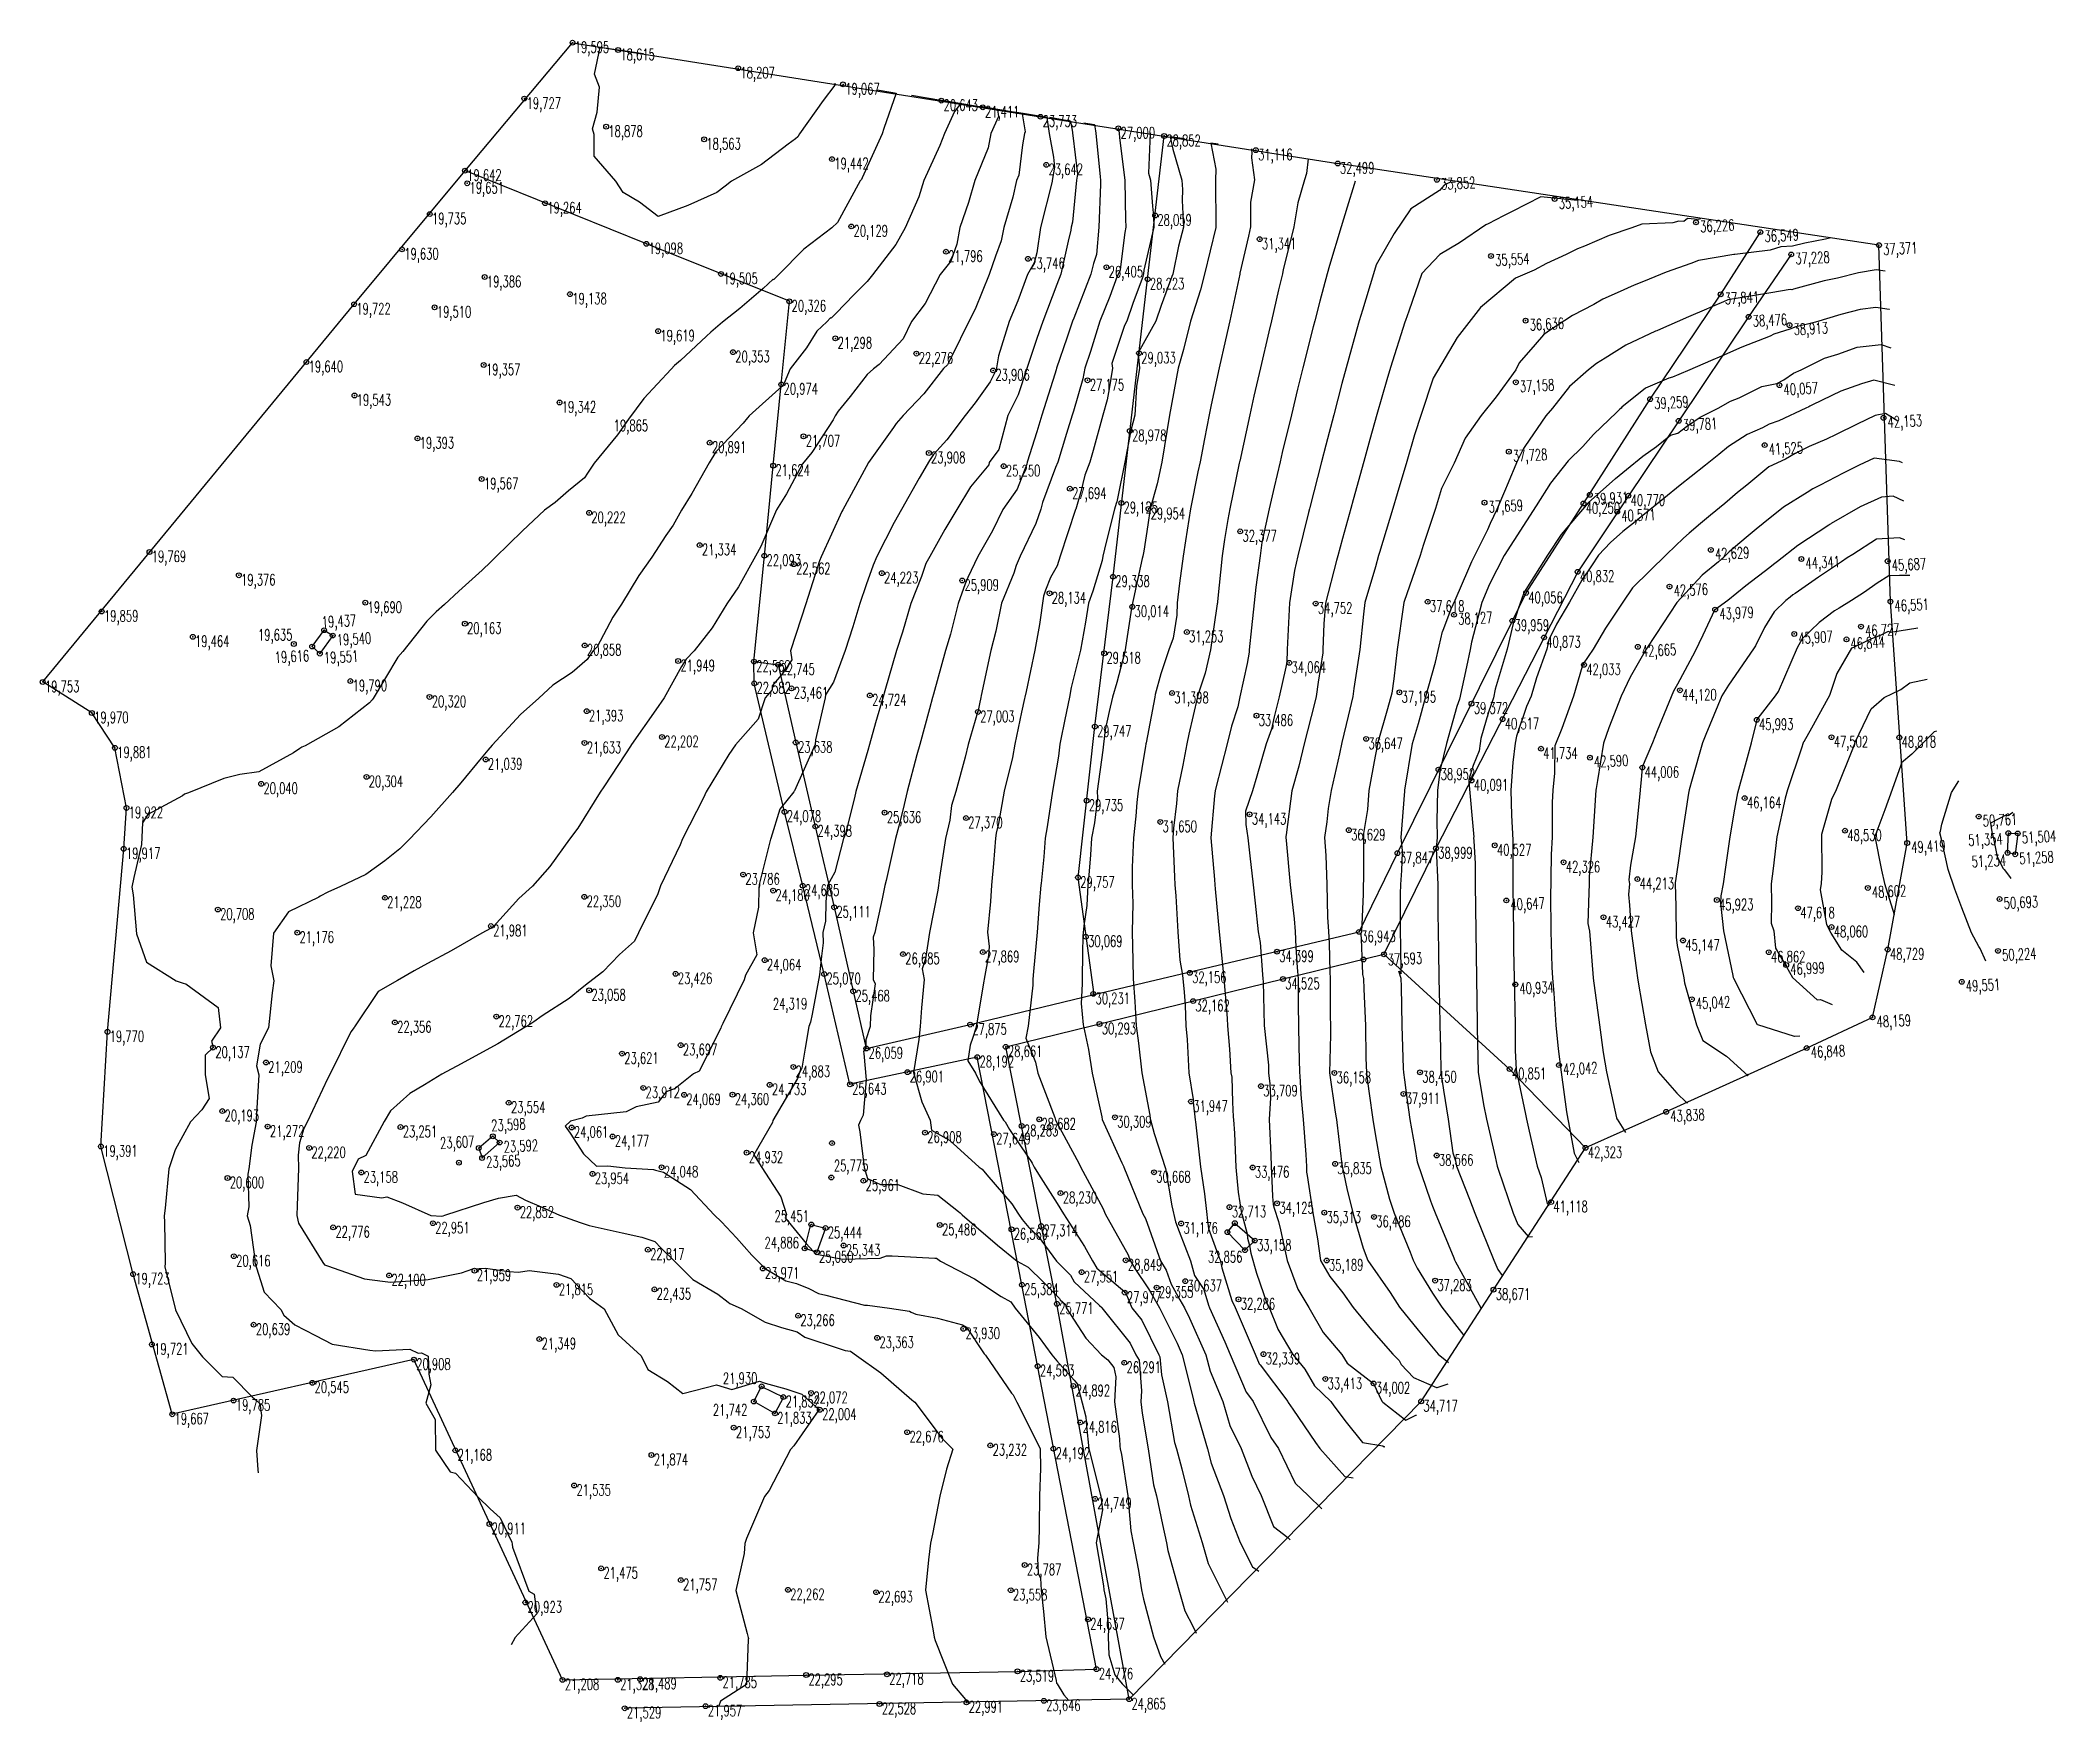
# Model space of a CAD drawing. Extents: x 635864 to 636283, y 7483336 to 7483685.
import ezdxf
from ezdxf.enums import TextEntityAlignment as Align

# ---------------------------------------------------------------- set-up
doc = ezdxf.new("R2010")
doc.units = 0
doc.header["$LTSCALE"] = 25
doc.header["$MEASUREMENT"] = 0
doc.header["$PDMODE"] = 32
doc.header["$PDSIZE"] = 1
for name, color, linetype in [('$CURVAS1', 5, 'CONTINUOUS'), ('$CURVAS2', 1, 'CONTINUOUS'), ('Cerca', 2, 'CONTINUOUS'), ('COTA', 5, 'CONTINUOUS'), ('Cota3d', 5, 'CONTINUOUS'), ('ponto3d', 6, 'CONTINUOUS'), ('Trincheira', 6, 'CONTINUOUS')]:
    doc.layers.add(name, color=color, linetype=linetype)
doc.styles.add('GEOSIS', font='ROMANS.SHX')

msp = doc.modelspace()

# ---------------------------------------------------------------- texts
at = {"layer": 'COTA', "color": 7, "style": 'GEOSIS', "width": 0.65}
for s, p in [('35,554', (636166.54, 7483637.48)), ('37,841', (636214.23, 7483629.52)), ('36,636', (636173.71, 7483624.05)), ('38,476', (636220.03, 7483624.85)), ('38,913', (636228.52, 7483623.11)), ('37,158', (636171.68, 7483611.27)), ('40,057', (636226.44, 7483610.64)), ('39,259', (636199.57, 7483607.76)), ('39,781', (636205.53, 7483603.26)), ('42,153', (636248.05, 7483603.88)), ('37,728', (636170.24, 7483596.85)), ('41,525', (636223.36, 7483598.23)), ('39,931', (636187.06, 7483587.89)), ('37,659', (636165.18, 7483586.27)), ('40,571', (636192.75, 7483584.39)), ('42,629', (636212.2, 7483576.47)), ('44,341', (636231, 7483574.57)), ('45,687', (636248.91, 7483574.12)), ('42,576', (636203.62, 7483568.85)), ('19,437', (635922.86, 7483562.37)), ('38,127', (636158.85, 7483563)), ('43,979', (636213.1, 7483564.07)), ('46,551', (636249.48, 7483565.72)), ('19,540', (635925.98, 7483558.68)), ('45,907', (636229.51, 7483559.01)), ('46,727', (636243.37, 7483560.53)), ('19,616', (635913.1, 7483555.05)), ('19,551', (635923.3, 7483554.94)), ('42,665', (636197.02, 7483556.34)), ('46,844', (636240.35, 7483557.89)), ('42,590', (636187.07, 7483533.34)), ('50,761', (636267.82, 7483521.1)), ('51,354', (636264.79, 7483517.05)), ('51,504', (636275.93, 7483517.61)), ('49,419', (636252.96, 7483515.62)), ('51,234', (636265.5, 7483512.62)), ('51,258', (636275.4, 7483513.28)), ('48,602', (636244.79, 7483506.28)), ('50,693', (636272.16, 7483503.98)), ('40,647', (636169.72, 7483503.69)), ('37,593', (636144.24, 7483492.28)), ('50,224', (636271.83, 7483493.21)), ('46,999', (636227.84, 7483490.29)), ('40,934', (636171.59, 7483486.26)), ('45,042', (636208.23, 7483483.18)), ('49,551', (636264.3, 7483486.79)), ('48,159', (636245.77, 7483479.4)), ('46,848', (636232.09, 7483473.05)), ('42,042', (636180.66, 7483469.5)), ('23,598', (635958.05, 7483457.84)), ('43,838', (636202.91, 7483459.79)), ('23,607', (635947.42, 7483454.2)), ('23,565', (635957, 7483450.23)), ('23,592', (635960.64, 7483453.42))]:
    msp.add_text(s, height=2.333, rotation=2.9342, dxfattribs=at).set_placement(p, align=Align.BOTTOM_LEFT)
at = {"layer": 'Cota3d', "style": 'GEOSIS', "width": 0.65}
for s, rotation, p in [('19,595', 0.1166, (635975.32, 7483681.71, 19.59)), ('18,615', 0.1166, (635984.79, 7483680.2, 18.61)), ('18,207', 0.1166, (636009.72, 7483676.42, 18.21)), ('19,067', 0.1166, (636031.49, 7483673.07, 19.07)), ('20,643', 0.1166, (636051.9, 7483669.69, 20.64)), ('21,411', 0.1166, (636060.51, 7483668.31, 21.41)), ('23,733', 0.1166, (636072.48, 7483666.34, 23.73)), ('27,000', 0.1166, (636088.67, 7483663.95, 27)), ('28,852', 0.1166, (636098.18, 7483662.35, 28.85)), ('31,116', 0.1166, (636117.24, 7483659.41, 31.12)), ('32,499', 0.1166, (636134.23, 7483656.64, 32.5)), ('33,852', 2.9342, (636155.3, 7483653.28, 33.85)), ('35,154', 2.9342, (636179.74, 7483649.31, 35.15)), ('19,735', 0.1166, (635945.67, 7483646.15, 19.73)), ('36,226', 2.9342, (636209.1, 7483644.47, 36.23)), ('36,549', 2.9342, (636222.47, 7483642.44, 36.55)), ('19,630', 0.1166, (635939.9, 7483638.81, 19.63)), ('37,228', 2.9342, (636228.88, 7483637.81, 37.23)), ('37,371', 2.9342, (636247.11, 7483639.74, 37.37)), ('26,059', 0.1166, (636036.33, 7483472.91, 26.06)), ('21,328', 0.1166, (635984.73, 7483341.84, 21.33)), ('21,489', 0.1166, (635989.35, 7483341.99, 21.49)), ('22,528', 0.1166, (636039.07, 7483336.83, 22.53)), ('22,991', 0.1166, (636057.12, 7483337.16, 22.99)), ('23,646', 0.1166, (636073.21, 7483337.48, 23.65)), ('24,865', 0.1166, (636090.91, 7483337.81, 24.86)), ('21,529', 0.1166, (635986.14, 7483335.96, 21.53)), ('21,957', 0.1166, (636002.94, 7483336.37, 21.96))]:
    msp.add_text(s, height=2.333, rotation=rotation, dxfattribs=at).set_placement(p, align=Align.BOTTOM_LEFT)
at = {"layer": 'Cota3d', "color": 7, "style": 'GEOSIS', "width": 0.65}
for s, p in [('19,727', (635965.31, 7483670.11)), ('18,878', (635982.29, 7483664.28)), ('18,563', (636002.65, 7483661.66)), ('19,642', (635952.97, 7483655.16)), ('19,442', (636029.2, 7483657.56)), ('23,642', (636073.7, 7483656.35)), ('19,651', (635953.46, 7483652.53)), ('19,264', (635969.61, 7483648.39)), ('20,129', (636033.21, 7483643.57)), ('28,059', (636096.31, 7483645.84)), ('19,098', (635990.65, 7483639.95)), ('21,796', (636052.87, 7483638.32)), ('31,341', (636118.03, 7483640.93)), ('23,746', (636069.92, 7483636.84)), ('26,405', (636086.19, 7483635.1)), ('19,386', (635957.06, 7483633.07)), ('19,505', (636006.16, 7483633.71)), ('28,223', (636094.75, 7483632.61)), ('19,722', (635929.95, 7483627.42)), ('19,510', (635946.67, 7483626.78)), ('19,138', (635974.81, 7483629.51)), ('20,326', (636020.35, 7483628.03)), ('19,619', (635993.1, 7483621.83)), ('20,353', (636008.65, 7483617.48)), ('21,298', (636029.91, 7483620.34)), ('22,276', (636046.74, 7483617.18)), ('29,033', (636092.97, 7483617.25)), ('19,640', (635920.05, 7483615.42)), ('19,357', (635956.87, 7483614.81)), ('23,906', (636062.66, 7483613.69)), ('20,974', (636018.67, 7483610.77)), ('27,175', (636082.27, 7483611.63)), ('19,543', (635930.03, 7483608.48)), ('19,342', (635972.62, 7483607.02)), ('19,865', (635983.41, 7483603.16)), ('28,978', (636091.05, 7483601.12)), ('19,393', (635943.11, 7483599.56)), ('20,891', (636003.81, 7483598.67)), ('21,707', (636023.29, 7483599.99)), ('23,908', (636049.3, 7483596.54)), ('21,624', (636016.99, 7483593.9)), ('25,250', (636064.85, 7483593.8)), ('19,567', (635956.45, 7483591.14)), ('27,694', (636078.6, 7483589.12)), ('20,222', (635978.76, 7483584.11)), ('29,125', (636089.28, 7483586.16)), ('29,954', (636094.92, 7483584.92)), ('40,250', (636185.27, 7483586.06)), ('40,770', (636194.6, 7483587.67)), ('32,377', (636113.98, 7483580.26)), ('19,769', (635887.46, 7483576)), ('21,334', (636001.73, 7483577.42)), ('22,093', (636015.15, 7483575.2)), ('19,376', (635906.02, 7483571.15)), ('22,562', (636021.28, 7483573.47)), ('24,223', (636039.54, 7483571.59)), ('40,832', (636184.06, 7483571.87)), ('25,909', (636056.25, 7483570.06)), ('28,134', (636074.36, 7483567.41)), ('29,338', (636087.57, 7483570.85)), ('40,056', (636173.35, 7483567.48)), ('19,859', (635877.53, 7483563.63)), ('19,690', (635932.28, 7483565.46)), ('30,014', (636091.58, 7483564.61)), ('34,752', (636129.66, 7483565.28)), ('37,618', (636152.92, 7483565.65)), ('19,635', (635909.53, 7483559.71)), ('20,163', (635952.94, 7483561.11)), ('31,253', (636102.89, 7483559.36)), ('39,959', (636170.5, 7483561.71)), ('19,464', (635896.45, 7483558.38)), ('20,858', (635977.84, 7483556.59)), ('29,518', (636085.72, 7483554.95)), ('40,873', (636177.08, 7483558.25)), ('21,949', (635997.27, 7483553.35)), ('22,562', (636013, 7483553.23)), ('22,745', (636018.03, 7483552.57)), ('34,064', (636124.18, 7483552.98)), ('42,033', (636185.39, 7483552.55)), ('19,753', (635865.29, 7483549)), ('19,790', (635929.19, 7483549.19)), ('22,582', (636013.05, 7483548.71)), ('23,461', (636020.8, 7483547.67)), ('24,724', (636037.06, 7483546.21)), ('31,398', (636099.83, 7483546.7)), ('37,195', (636147.04, 7483546.85)), ('44,120', (636205.31, 7483547.28)), ('19,970', (635875.5, 7483542.57)), ('20,320', (635945.62, 7483545.89)), ('21,393', (635978.25, 7483542.93)), ('27,003', (636059.5, 7483542.78)), ('33,486', (636117.35, 7483542)), ('39,372', (636162.02, 7483544.51)), ('22,202', (635993.9, 7483537.59)), ('29,747', (636083.78, 7483539.74)), ('40,517', (636168.46, 7483541.28)), ('45,993', (636221.26, 7483541.15)), ('19,881', (635880.28, 7483535.33)), ('21,633', (635977.81, 7483536.34)), ('23,638', (636021.68, 7483536.43)), ('36,647', (636140.14, 7483537.18)), ('41,734', (636176.44, 7483535.14)), ('47,502', (636236.78, 7483537.53)), ('48,818', (636250.87, 7483537.49)), ('20,304', (635932.52, 7483529.29)), ('21,039', (635957.28, 7483532.91)), ('38,952', (636155.15, 7483530.81)), ('44,006', (636197.5, 7483531.24)), ('20,040', (635910.66, 7483527.86)), ('40,091', (636162.03, 7483528.55)), ('19,922', (635882.68, 7483522.85)), ('24,078', (636019.33, 7483522.05)), ('25,636', (636040.12, 7483521.87)), ('29,735', (636082.07, 7483524.36)), ('34,143', (636115.94, 7483521.52)), ('46,164', (636218.75, 7483524.89)), ('24,398', (636025.73, 7483519.02)), ('27,370', (636057.02, 7483520.75)), ('31,650', (636097.38, 7483519.94)), ('36,629', (636136.54, 7483518.23)), ('48,530', (636239.6, 7483518.12)), ('19,917', (635882.11, 7483514.36)), ('37,847', (636146.64, 7483513.46)), ('38,999', (636154.63, 7483514.46)), ('40,527', (636166.84, 7483515.09)), ('23,786', (636010.74, 7483509.03)), ('29,757', (636080.3, 7483508.4)), ('42,326', (636181.13, 7483511.57)), ('21,228', (635936.36, 7483504.2)), ('22,350', (635977.78, 7483504.39)), ('24,180', (636016.98, 7483505.69)), ('24,685', (636023.11, 7483506.69)), ('44,213', (636196.47, 7483508.08)), ('20,708', (635901.66, 7483501.75)), ('25,111', (636029.64, 7483502.23)), ('43,427', (636189.43, 7483500.16)), ('45,923', (636212.96, 7483503.74)), ('47,618', (636229.83, 7483502.03)), ('21,176', (635918.15, 7483496.96)), ('21,981', (635958.36, 7483498.33)), ('30,069', (636081.92, 7483496.11)), ('36,943', (636138.66, 7483497.11)), ('48,060', (636236.78, 7483498.12)), ('26,685', (636043.95, 7483492.51)), ('27,869', (636060.51, 7483492.92)), ('34,399', (636121.63, 7483493.01)), ('45,147', (636205.95, 7483495.32)), ('46,862', (636223.75, 7483492.89)), ('48,729', (636248.45, 7483493.47)), ('23,426', (635996.72, 7483488.4)), ('24,064', (636015.23, 7483491.24)), ('25,070', (636027.58, 7483488.36)), ('32,156', (636103.53, 7483488.62)), ('34,525', (636122.87, 7483487.34)), ('23,058', (635978.77, 7483484.98)), ('24,319', (636016.46, 7483483.13)), ('25,468', (636033.61, 7483484.79)), ('30,231', (636083.47, 7483484.24)), ('22,762', (635959.5, 7483479.53)), ('32,162', (636104.2, 7483482.75)), ('19,770', (635878.73, 7483476.36)), ('22,356', (635938.42, 7483478.32)), ('27,875', (636057.89, 7483477.87)), ('30,293', (636084.76, 7483477.99)), ('20,137', (635900.67, 7483473.09)), ('20,137', (635900.68, 7483473.09)), ('23,621', (635985.6, 7483471.85)), ('23,697', (635997.78, 7483473.61)), ('28,192', (636059.38, 7483471.12)), ('28,661', (636065.28, 7483473.25)), ('21,209', (635911.66, 7483470)), ('24,883', (636021.18, 7483469.08)), ('26,901', (636044.87, 7483468)), ('36,158', (636133.54, 7483467.83)), ('38,450', (636151.32, 7483467.96)), ('40,851', (636169.93, 7483468.63)), ('23,912', (635990.01, 7483464.73)), ('24,069', (635998.48, 7483463.28)), ('24,360', (636008.54, 7483463.33)), ('24,733', (636016.27, 7483465.37)), ('25,643', (636032.92, 7483465.47)), ('33,709', (636118.3, 7483465.08)), ('37,911', (636147.88, 7483463.49)), ('20,193', (635902.59, 7483459.92)), ('23,554', (635962.07, 7483461.64)), ('28,682', (636072.24, 7483458.2)), ('30,309', (636087.96, 7483458.63)), ('31,947', (636103.77, 7483461.89)), ('21,272', (635912.01, 7483456.7)), ('23,251', (635939.59, 7483456.6)), ('24,061', (635975.14, 7483456.5)), ('24,177', (635983.63, 7483454.64)), ('26,908', (636048.52, 7483455.44)), ('27,649', (636062.83, 7483455.12)), ('28,283', (636068.6, 7483456.82)), ('19,391', (635877.38, 7483452.56)), ('22,220', (635920.61, 7483452.27)), ('24,932', (636011.46, 7483451.29)), ('38,566', (636154.79, 7483450.69)), ('42,323', (636185.7, 7483452.28)), ('20,600', (635903.66, 7483446.03)), ('23,158', (635931.45, 7483447.16)), ('23,954', (635979.46, 7483446.88)), ('24,048', (635993.82, 7483448.26)), ('25,775', (636029.12, 7483449.53)), ('25,961', (636035.72, 7483445.45)), ('30,668', (636096.07, 7483447.21)), ('33,476', (636116.56, 7483448.21)), ('35,835', (636133.69, 7483448.97)), ('28,230', (636076.66, 7483442.89)), ('22,852', (635963.88, 7483439.88)), ('25,451', (636016.8, 7483439.04)), ('32,713', (636111.76, 7483439.97)), ('34,125', (636121.64, 7483440.77)), ('35,313', (636131.46, 7483438.82)), ('36,486', (636141.76, 7483437.94)), ('41,118', (636178.55, 7483441.02)), ('22,776', (635925.6, 7483435.77)), ('22,951', (635946.32, 7483436.63)), ('24,886', (636014.72, 7483433.52)), ('25,444', (636027.85, 7483435.64)), ('25,486', (636051.58, 7483436.26)), ('26,569', (636066.47, 7483435.36)), ('27,314', (636072.65, 7483436.05)), ('31,176', (636101.73, 7483436.57)), ('33,158', (636117, 7483433.03)), ('20,616', (635904.99, 7483429.78)), ('22,817', (635990.96, 7483431.13)), ('25,050', (636026.04, 7483430.6)), ('25,343', (636031.61, 7483432.01)), ('28,849', (636090.19, 7483428.94)), ('32,856', (636106.82, 7483430.57)), ('35,189', (636131.94, 7483428.9)), ('19,723', (635884.05, 7483426.06)), ('22,100', (635937.23, 7483425.8)), ('21,959', (635954.96, 7483426.78)), ('23,971', (636014.82, 7483427.23)), ('27,551', (636081.04, 7483426.47)), ('30,637', (636102.58, 7483424.61)), ('37,283', (636154.46, 7483424.72)), ('21,815', (635971.99, 7483423.83)), ('22,435', (635992.32, 7483422.9)), ('25,384', (636068.66, 7483423.86)), ('27,977', (636089.99, 7483422.23)), ('29,355', (636096.62, 7483423.27)), ('32,286', (636113.63, 7483420.83)), ('38,671', (636166.59, 7483422.84)), ('23,266', (636022.16, 7483417.43)), ('25,771', (636075.92, 7483419.9)), ('20,639', (635909.08, 7483415.57)), ('21,349', (635968.43, 7483412.59)), ('23,363', (636038.58, 7483412.84)), ('23,930', (636056.47, 7483414.71)), ('19,721', (635887.96, 7483411.46)), ('20,908', (635942.38, 7483408.32)), ('32,339', (636118.81, 7483409.46)), ('21,930', (636006.09, 7483405.37)), ('24,563', (636071.91, 7483406.97)), ('26,291', (636089.91, 7483407.67)), ('33,413', (636131.67, 7483404.31)), ('19,785', (635904.93, 7483399.82)), ('20,545', (635921.28, 7483403.51)), ('21,852', (636019.11, 7483400.55)), ('22,072', (636024.86, 7483401.4)), ('24,892', (636079.34, 7483402.84)), ('34,002', (636141.67, 7483403.38)), ('34,717', (636151.55, 7483399.65)), ('19,667', (635892.19, 7483396.98)), ('21,742', (636004.01, 7483398.81)), ('21,833', (636017.36, 7483397.15)), ('22,004', (636026.68, 7483397.91)), ('24,816', (636080.76, 7483395.28)), ('21,753', (636008.79, 7483394.2)), ('22,676', (636044.82, 7483393.25)), ('21,168', (635950.99, 7483389.47)), ('21,874', (635991.71, 7483388.51)), ('23,232', (636062.1, 7483390.51)), ('24,192', (636075.18, 7483389.82)), ('21,535', (635975.67, 7483382.18)), ('24,749', (636083.84, 7483379.42)), ('20,911', (635958.05, 7483374.19)), ('21,475', (635981.28, 7483364.98)), ('21,757', (635997.8, 7483362.55)), ('23,787', (636069.21, 7483365.69)), ('20,923', (635965.52, 7483357.9)), ('22,262', (636020.06, 7483360.52)), ('22,693', (636038.36, 7483360.03)), ('23,558', (636066.32, 7483360.45)), ('24,637', (636082.37, 7483354.41)), ('21,208', (635973.25, 7483341.83)), ('21,785', (636006.01, 7483342.27)), ('22,295', (636023.83, 7483342.84)), ('22,718', (636040.62, 7483342.99)), ('23,519', (636067.73, 7483343.6)), ('24,776', (636084.14, 7483344.05))]:
    msp.add_text(s, height=2.333, rotation=0.1166, dxfattribs=at).set_placement(p, align=Align.BOTTOM_LEFT)

# ---------------------------------------------------------------- linework, layer by layer
at = {"layer": '$CURVAS1'}
for points, elevation in [([(636038.09, 7483674.74), (636041.36, 7483674.19), (636042.08, 7483674.05), (636039.49, 7483666.73), (636039.18, 7483665.62), (636035.01, 7483656.44), (636034.87, 7483656.15), (636034.57, 7483655.85), (636029.9, 7483647.19), (636028.67, 7483646.09), (636022.9, 7483641.68), (636017.63, 7483636.31), (636016.59, 7483635.28), (636016.5, 7483635.39), (636014.44, 7483633.5), (636009.59, 7483629.31), (636005.96, 7483626.53), (636003.54, 7483624.44), (636002.69, 7483623.6), (635997.24, 7483618.52), (635996.02, 7483617.49), (635995.3, 7483616.76), (635989.67, 7483610.66), (635986.48, 7483606.39), (635984.15, 7483603.11), (635979.35, 7483597.21), (635977.93, 7483595.14), (635977.31, 7483594.15), (635974.03, 7483591.46), (635971.22, 7483589.08), (635969.04, 7483587.44), (635964.44, 7483583.15), (635958.8, 7483577.67), (635957.89, 7483576.77), (635956.1, 7483574.98), (635951.2, 7483570.65), (635948.24, 7483567.89), (635946.52, 7483566.36), (635944.56, 7483564.42), (635939.59, 7483558.12), (635938.56, 7483556.92), (635933.47, 7483548.35), (635933.25, 7483548.07), (635932.67, 7483547.48), (635926.29, 7483542.48), (635919.31, 7483538.57), (635918.65, 7483538.26), (635918.21, 7483537.99), (635916.91, 7483537.06), (635909.73, 7483533.17), (635905.76, 7483532.56), (635902.4, 7483531.74), (635895.06, 7483528.77), (635894.24, 7483528.54), (635893.83, 7483528.17), (635886.61, 7483524.29), (635885.51, 7483522.55), (635885.33, 7483518.05), (635883.72, 7483511.2), (635883.33, 7483509.23), (635883.61, 7483507.62), (635884.27, 7483499.48), (635886.38, 7483493.6), (635892.51, 7483489.74), (635893.97, 7483489.25), (635894.53, 7483489.11), (635901.22, 7483484.24), (635901.71, 7483480.01), (635899.86, 7483477.2), (635900.21, 7483475.9), (635900.21, 7483475.89), (635898.56, 7483474.32), (635898.53, 7483470.25), (635899.36, 7483465.36), (635897.89, 7483462.99), (635895.5, 7483460.49), (635892.31, 7483454.67), (635891, 7483450.72), (635890.22, 7483442.57), (635890.05, 7483440.97), (635890.1, 7483439.62), (635890.21, 7483431.21), (635890.2, 7483430.31), (635891.45, 7483425.43), (635892.4, 7483421.46), (635895.75, 7483414.49), (635897.97, 7483411.72), (635902.07, 7483407.62), (635904.28, 7483407.48), (635908.31, 7483403.39), (635909.29, 7483402.53), (635909.92, 7483401.99), (635910.26, 7483399.51), (635909.19, 7483392.23), (635909.5, 7483388.22), (635909.58, 7483387.64)], 20), ([(636073.88, 7483669.04), (636078.12, 7483668.32), (636078.29, 7483668.22), (636078.67, 7483665.94), (636078.7, 7483665.7), (636078.78, 7483665.27), (636079.72, 7483657.25), (636079.49, 7483655.95), (636078.69, 7483647.25), (636078.42, 7483646.19), (636078.33, 7483645.6), (636077.77, 7483643.28), (636076.22, 7483636.43), (636075.41, 7483634.35), (636072.51, 7483626.67), (636071.3, 7483623.09), (636069.17, 7483616.91), (636067.42, 7483611.39), (636065.28, 7483607.15), (636063.36, 7483600.04), (636061.36, 7483597.39), (636061.3, 7483596.85), (636057.49, 7483592.29), (636054.63, 7483587.62), (636052.17, 7483583.44), (636049.05, 7483577.85), (636048.21, 7483576.43), (636047.29, 7483573.72), (636045.09, 7483568.09), (636043.34, 7483562.15), (636042.14, 7483558.33), (636039.71, 7483549.95), (636039.35, 7483548.69), (636037.79, 7483543.31), (636036.49, 7483538.81), (636036.17, 7483537.56), (636033.69, 7483529.05), (636033.37, 7483527.74), (636032.7, 7483525.04), (636031.53, 7483520.29), (636031.09, 7483519.29), (636029.35, 7483512.29), (636027.79, 7483509.52), (636027.47, 7483506.2), (636027.36, 7483502.15), (636026.86, 7483499.77), (636026.93, 7483497.66), (636026.57, 7483494.89), (636026.16, 7483490.98), (636024.62, 7483482.83), (636024.27, 7483481.2), (636023.94, 7483480.26), (636023.13, 7483475.77), (636022.44, 7483471.65), (636021.93, 7483470.5), (636021.55, 7483469.51), (636016.47, 7483460.73), (636016.37, 7483460.37), (636012.53, 7483453.62), (636014.15, 7483450.97), (636018.08, 7483444.94), (636019.3, 7483441.23), (636019.01, 7483440.53), (636023.34, 7483435.21), (636024.81, 7483433.65), (636025.17, 7483433.23), (636025.6, 7483433), (636028.07, 7483432.51), (636030.92, 7483431.96), (636038.75, 7483432.18), (636040.05, 7483432.68), (636041.22, 7483432.68), (636050.07, 7483432.17), (636050.45, 7483432.16), (636051.29, 7483431.54), (636058.31, 7483427.88), (636063.84, 7483424.2), (636065.88, 7483423.11), (636066.76, 7483421.81), (636071.77, 7483415.74), (636074.4, 7483412.08), (636075.43, 7483410.9), (636079.03, 7483406.85), (636079.69, 7483406.02), (636079.9, 7483405.05), (636081.46, 7483399.25), (636081.57, 7483397.32), (636082.05, 7483392.58), (636084.43, 7483383.24), (636084.56, 7483382.8), (636084.92, 7483379.93), (636083.6, 7483373.08), (636085.09, 7483364.16), (636085.21, 7483363.33), (636085.62, 7483361.43), (636086.18, 7483355.18), (636086.09, 7483353.58), (636086.25, 7483349.8), (636087.48, 7483345.71), (636089, 7483343.82), (636091.32, 7483341.49), (636091.33, 7483341.49)], 25), ([(636108.96, 7483663.46), (636107.38, 7483663.67), (636108.46, 7483658.29), (636108.38, 7483656), (636108.46, 7483646.28), (636108.46, 7483646.25), (636108.45, 7483646.17), (636106.1, 7483636.49), (636105.28, 7483633.2), (636103.15, 7483626.73), (636101.74, 7483620.81), (636100.61, 7483616.97), (636098.8, 7483607.22), (636098.8, 7483607.21), (636098.8, 7483607.21), (636098.8, 7483607.19), (636097.22, 7483597.46), (636096.23, 7483592.91), (636094.84, 7483587.72), (636094.3, 7483584.44), (636093.49, 7483578.93), (636093.25, 7483577.94), (636093.17, 7483577.43), (636091.03, 7483567.54), (636091.01, 7483567.45), (636090.95, 7483567.14), (636090.95, 7483567.14), (636089.56, 7483558.08), (636087.86, 7483551.72), (636087, 7483548.66), (636086.3, 7483545.67), (636085.45, 7483541.83), (636085.13, 7483538.9), (636084.95, 7483537.65), (636083.82, 7483529.15), (636083.88, 7483527.76), (636083.23, 7483522.55), (636082.63, 7483519.39), (636082.42, 7483515.88), (636082.02, 7483510.84), (636081.88, 7483509.64), (636081.63, 7483505.39), (636081.04, 7483501.15), (636080.81, 7483499), (636080.72, 7483495.54), (636080.71, 7483490.13), (636080.66, 7483489.13), (636080.5, 7483485.03), (636080.91, 7483480.64), (636080.94, 7483480.37), (636082.01, 7483475.51), (636082.74, 7483470.62), (636084.79, 7483461.51), (636084.85, 7483460.94), (636088.95, 7483451.97), (636089.33, 7483451.12), (636089.35, 7483451.09), (636093.29, 7483441.38), (636093.82, 7483440.44), (636096.95, 7483431.66), (636098.1, 7483429.67), (636099.15, 7483426.75), (636100.97, 7483423.52), (636101.93, 7483421.89), (636102.99, 7483419.74), (636106.38, 7483412.14), (636107.25, 7483408.72), (636109.87, 7483402.4), (636111.38, 7483397.43), (636113.73, 7483392.65), (636115.9, 7483386.93), (636117.87, 7483382.91), (636120.44, 7483376.47), (636123.4, 7483374.17), (636123.91, 7483373.68)], 30), ([(636183.53, 7483651.74), (636175.93, 7483652.55), (636169.98, 7483649.47), (636168.16, 7483648.55), (636165.02, 7483646.88), (636164.51, 7483646.69), (636159.03, 7483642.99)], 35), ([(636159.03, 7483642.99), (636154.99, 7483640.56), (636151.25, 7483636.58), (636148.52, 7483628.8), (636147.82, 7483626.82), (636147.7, 7483626.48), (636144.75, 7483617.06), (636143.94, 7483614.55), (636141.9, 7483607.3), (636140.42, 7483602.14), (636139.19, 7483597.55), (636136.97, 7483589.58), (636136.5, 7483587.78), (636134.78, 7483581.57), (636133.78, 7483578.02), (636133.5, 7483577.04), (636131.24, 7483568.13), (636130.89, 7483563.87), (636130.7, 7483558.51), (636130.69, 7483557.82), (636129.67, 7483551.74), (636129.25, 7483548.75), (636128.91, 7483547.32), (636126.82, 7483538.99), (636125.68, 7483534.3), (636124.21, 7483529.23), (636123.07, 7483520.09), (636122.97, 7483519.73), (636123.01, 7483519.48), (636123.08, 7483518.88), (636123.9, 7483509.72), (636124.73, 7483502.62), (636124.89, 7483499.97), (636125.04, 7483496.72), (636125.35, 7483492.54), (636125.52, 7483490.19), (636125.56, 7483484.69), (636125.6, 7483480.46), (636125.65, 7483476.09), (636125.8, 7483470.71), (636125.86, 7483470.04), (636126.08, 7483466.15), (636126.6, 7483460.96), (636127.13, 7483453.71), (636127.24, 7483451.21), (636127.29, 7483450.05), (636127.44, 7483449.31), (636128.57, 7483441.57), (636129.59, 7483436.22), (636130.2, 7483431.7), (636132.1, 7483428.4), (636134.85, 7483425.01), (636136.98, 7483421.96), (636140.77, 7483417.32), (636145.17, 7483412.22), (636146.52, 7483410.93), (636146.92, 7483410.11), (636149.5, 7483407.43), (636149.5, 7483407.43), (636154.29, 7483405.33), (636154.41, 7483405.32), (636156.69, 7483406.08)], 35), ([(636185.74, 7483588.96), (636191.45, 7483594.03), (636193.72, 7483595.88), (636197.11, 7483598.66), (636199.96, 7483600.66), (636202.9, 7483603.03), (636204.36, 7483603.46), (636206.21, 7483604.87), (636209.03, 7483606.75), (636212.74, 7483608.64), (636215.34, 7483610.09), (636217.15, 7483610.82), (636221.81, 7483613.11), (636224.92, 7483613.76), (636226.38, 7483614.52), (636228.41, 7483615.88), (636229.98, 7483616.62), (636234.82, 7483619), (636237.64, 7483619.87), (636241.64, 7483621.33), (636246.61, 7483621.86), (636248.61, 7483621.18)], 40), ([(636185.74, 7483588.96), (636180.16, 7483582.45), (636177.31, 7483578.11), (636172.81, 7483570.97), (636172.37, 7483570.11), (636171.23, 7483566.95), (636170.52, 7483564.79), (636170.32, 7483564.36), (636170.22, 7483563.97), (636168.94, 7483558.58), (636166.46, 7483550.31), (636166.1, 7483548.53), (636165.08, 7483545.54), (636163.5, 7483540.09), (636163.32, 7483539.06), (636163.12, 7483537.53), (636161.88, 7483534.49), (636161.01, 7483531.53), (636160.99, 7483531.07), (636161.98, 7483520.36), (636162, 7483519.55), (636161.99, 7483519.44), (636162.01, 7483518.81), (636162.28, 7483514.14), (636162.31, 7483509.8), (636162.43, 7483500.06), (636162.43, 7483500.05), (636162.43, 7483500.04), (636162.57, 7483490.29), (636162.71, 7483481.02), (636162.72, 7483480.54), (636162.72, 7483480.22), (636162.73, 7483480.03), (636162.96, 7483470.78), (636164.03, 7483464.09), (636164.66, 7483461.03), (636166.43, 7483453.23), (636166.86, 7483451.28), (636167.1, 7483450.66), (636170.17, 7483441.53), (636171.13, 7483439.18), (636173.39, 7483436.64), (636174.18, 7483436.66)], 40), ([(636251.51, 7483581.33), (636250.46, 7483581.73), (636245.66, 7483581.42), (636240.77, 7483578.26), (636239.59, 7483577.55), (636238.35, 7483576.72), (636233.6, 7483573.56), (636228.75, 7483570.17), (636228.3, 7483569.86), (636227.69, 7483569.41), (636226.83, 7483568.73), (636224.37, 7483566.39)], 45), ([(636224.37, 7483566.39), (636224.37, 7483566.39), (636222.38, 7483563.13), (636220.51, 7483559.33), (636220.09, 7483558.69), (636214.88, 7483551.11), (636213.52, 7483548.92), (636210.23, 7483540.93), (636209.53, 7483539.16), (636207.35, 7483531.59), (636206.72, 7483529.4), (636206.6, 7483528.71), (636205.2, 7483519.64), (636204.37, 7483513.74), (636203.86, 7483510.13), (636203.87, 7483509.88), (636204, 7483505.25), (636204.06, 7483498.83), (636204.28, 7483497.08), (636205.63, 7483490.38), (636205.81, 7483489.32), (636208.28, 7483480.63), (636209.6, 7483477.34), (636214.51, 7483474.13), (636219.03, 7483470.06), (636218.76, 7483470.35)], 45), ([(636268.38, 7483493.83), (636267.2, 7483496.47), (636266.93, 7483496.91), (636265.36, 7483499.74), (636263.35, 7483504.89), (636261.91, 7483508.79), (636260.56, 7483512.87), (636259.12, 7483519.19), (636258.8, 7483520.49), (636258.91, 7483520.85), (636259.25, 7483522.28), (636261.23, 7483528.84), (636262.73, 7483531.27)], 50)]:
    msp.add_lwpolyline(points, dxfattribs=dict(at, elevation=elevation))
at = {"layer": '$CURVAS2'}
for points, elevation in [([(636029.32, 7483676.13), (636029.35, 7483675.71), (636026.93, 7483672.51), (636021.99, 7483665.58), (636021.62, 7483664.95), (636021.16, 7483664.57), (636019.6, 7483663.45), (636014.09, 7483659.22), (636007.85, 7483655.8), (636006.57, 7483654.75), (636004.84, 7483653.39), (635998.82, 7483650.75), (635992.63, 7483648.42), (635988.72, 7483651.4), (635985.36, 7483653.39), (635983.82, 7483655.75), (635979.37, 7483660.93), (635979.32, 7483665.49), (635978.99, 7483666.63), (635979.96, 7483670.07), (635980.43, 7483675.25), (635979.44, 7483678.01), (635980.6, 7483683.59), (635989.61, 7483682.25)], 19), ([(636045.25, 7483673.6), (636054.6, 7483672.01), (636055.44, 7483671.85), (636054.2, 7483670.21), (636052.1, 7483665.64), (636051.14, 7483663.2), (636047.81, 7483655.88), (636046.73, 7483652.55), (636043.93, 7483646.11), (636041.97, 7483642.59), (636037.13, 7483636.35), (636036.05, 7483634.94), (636033.27, 7483632.16), (636029.58, 7483628.38), (636028.54, 7483627.36), (636028.41, 7483627.4), (636027.69, 7483626.58), (636025.59, 7483624.65), (636023.43, 7483621.2), (636020.04, 7483616.8), (636018.78, 7483613.83), (636018.35, 7483613.19), (636011.55, 7483607.03), (636011.21, 7483606.65), (636010.27, 7483605.53), (636004.62, 7483599.56), (636003.24, 7483597.26), (635999.6, 7483590.9), (635997.49, 7483587.5), (635995.71, 7483584.37), (635994.19, 7483582.24), (635991.33, 7483577.73), (635988.61, 7483573.9), (635985, 7483567.97), (635983.21, 7483565.23), (635979.96, 7483559.07), (635979.09, 7483558.2), (635977.85, 7483556.45), (635974.77, 7483553.74), (635970.77, 7483551.11), (635967.83, 7483548.42), (635964.07, 7483545.03), (635958.12, 7483538.65), (635957.28, 7483537.66), (635955.88, 7483536.01), (635951.65, 7483530.89), (635949.93, 7483528.88), (635945.45, 7483523.81), (635940.91, 7483519.11), (635939.01, 7483517.15), (635935.83, 7483514.65), (635931.93, 7483511.82), (635926.64, 7483509.32), (635924, 7483508.19), (635922.44, 7483507.32), (635922.13, 7483507.16), (635915.87, 7483504.06), (635912.73, 7483499.63), (635912.16, 7483492.87), (635912.79, 7483489.79), (635912.47, 7483487.29), (635911.68, 7483480.03), (635909.96, 7483476.61), (635909.19, 7483472.1), (635909.69, 7483470.27), (635909.17, 7483461.07), (635909.11, 7483460.43), (635908.26, 7483455.67), (635907.61, 7483450.76), (635907.41, 7483449.6), (635907.59, 7483442.83), (635907.28, 7483441), (635907.87, 7483438.98), (635908.89, 7483431.97), (635908.85, 7483431.25), (635910.79, 7483425.15), (635914.24, 7483421.51), (635914.89, 7483420.32), (635917.17, 7483418.37), (635921.45, 7483416.12), (635924.91, 7483414.34), (635932.73, 7483413.09), (635933.94, 7483412.91), (635941.05, 7483413.29), (635942.81, 7483412.46), (635943.5, 7483412.52), (635944.86, 7483411.81), (635945.01, 7483408.08), (635945.44, 7483405.9), (635944.38, 7483402.06), (635946.35, 7483398.68), (635946.36, 7483392.29), (635949.4, 7483387.8), (635950.57, 7483387.58), (635955.27, 7483382.57), (635957.72, 7483380.11), (635959.84, 7483378.26), (635962.22, 7483373.24), (635962.3, 7483372.83), (635962.4, 7483372.17), (635965.77, 7483363.08), (635966.88, 7483362.4), (635967.44, 7483358.35), (635962.86, 7483353.33), (635962.84, 7483353.26), (635962.11, 7483351.9)], 21), ([(636052.41, 7483672.46), (636063.01, 7483670.65), (636063.08, 7483670.61), (636063.31, 7483669.22), (636061.7, 7483665.67), (636061.16, 7483662.71), (636058.39, 7483655.9), (636057.09, 7483651.37), (636055.28, 7483646.14), (636054.69, 7483642.7), (636053.4, 7483639.19), (636051.19, 7483636.38), (636048.1, 7483630.4), (636045.22, 7483626.62), (636043.5, 7483623.01), (636038.5, 7483617.73), (636037.33, 7483616.84), (636036, 7483615.6), (636032.5, 7483611.04), (636030.04, 7483608.03), (636029.41, 7483607.07), (636028.94, 7483606.19), (636024.56, 7483599.45), (636022.63, 7483597.11), (636019.25, 7483590.89), (636017.23, 7483587.54), (636013.96, 7483579.9), (636012.85, 7483577.95), (636009.31, 7483571.58), (636006.89, 7483568.01), (636003.84, 7483563.03), (636000.08, 7483558.24), (635998.43, 7483556.52), (635997.49, 7483555.01), (635993.87, 7483548.48), (635992.17, 7483546.04), (635987.12, 7483538.8), (635986.89, 7483538.48), (635985.85, 7483536.85), (635981.36, 7483530.06), (635980.6, 7483528.94), (635975.92, 7483521.43), (635974.2, 7483519.17), (635970.16, 7483513.47), (635966.5, 7483509.4), (635963.72, 7483506.87), (635958.41, 7483501.06), (635957.79, 7483500.62), (635956.04, 7483499.63), (635949.65, 7483496), (635944.72, 7483493.33), (635941.98, 7483491.83), (635938.52, 7483489.83), (635934.45, 7483487.56), (635929.58, 7483480.19), (635929.49, 7483480.06), (635928.83, 7483479.14), (635924.46, 7483470.3), (635923.94, 7483469.44), (635919.83, 7483460.53), (635919.04, 7483459.11), (635918.15, 7483456.1), (635917.87, 7483453.53), (635917.93, 7483450.77), (635917.63, 7483443.14), (635917.61, 7483441.02), (635917.91, 7483439.44), (635922.96, 7483431.28), (635923.36, 7483430.82), (635923.95, 7483430.58), (635931.64, 7483427.88), (635935.39, 7483427.43), (635937.05, 7483427.22), (635941.19, 7483427.49), (635944.88, 7483427.77), (635951.77, 7483429.16), (635954.11, 7483430), (635956.79, 7483430.08), (635961.65, 7483429.44), (635963.64, 7483429.3), (635965.83, 7483429.65), (635971.91, 7483428.84), (635974.49, 7483427.97), (635978.38, 7483423.89), (635981.43, 7483421.65), (635984.32, 7483416.26), (635989.08, 7483411.91), (635990.5, 7483409.1), (635994.57, 7483406.61), (635997.77, 7483404.11), (636004.71, 7483405.86), (636007.91, 7483404.89), (636013.66, 7483406.67), (636014.86, 7483406.23), (636019.14, 7483405.05), (636022.5, 7483403.93), (636026.02, 7483400.78), (636026, 7483400.69), (636020.77, 7483393.23), (636020.14, 7483392.46), (636015.71, 7483383.98), (636014.74, 7483382.7), (636010.98, 7483373.96), (636010.66, 7483372.93), (636010.47, 7483370.87), (636008.79, 7483363.17), (636011.11, 7483354.28), (636011.33, 7483353.43), (636011.4, 7483353.24), (636011.34, 7483353.04), (636010.95, 7483343.67), (636005.59, 7483340.18), (636005.21, 7483339.21), (636010.55, 7483339.16)], 22), ([(636059.57, 7483671.32), (636068.05, 7483669.88), (636068.23, 7483669.77), (636068.84, 7483666.02), (636068.69, 7483665.68), (636068.26, 7483663.32), (636067.52, 7483657.02), (636067.06, 7483655.92), (636066.32, 7483652.42), (636064.4, 7483646.16), (636063.86, 7483643.39), (636062.72, 7483640.17), (636061.38, 7483636.4), (636058.45, 7483629.23), (636057.12, 7483626.64), (636053.6, 7483619.45), (636052.71, 7483617.66), (636051.9, 7483616.87), (636047.77, 7483611.64), (636043.5, 7483607.1), (636042.05, 7483605.49), (636041.51, 7483604.64), (636036.33, 7483597.34), (636035.85, 7483596.48), (636030.98, 7483587.57), (636030.77, 7483587.16), (636026.45, 7483577.81), (636026.15, 7483576.94), (636023.32, 7483568.04), (636022.36, 7483565.03), (636020.13, 7483558.28), (636020.38, 7483556.38), (636018.55, 7483553.63), (636016.27, 7483551.02), (636016.3, 7483550.18), (636014.86, 7483548.52), (636013.38, 7483544.05), (636008.69, 7483538.75), (636007.31, 7483536.71), (636002.59, 7483528.99), (636002.05, 7483527.74), (635997.68, 7483519.22), (635997.18, 7483517.99), (635993.1, 7483509.46), (635992.53, 7483507.83), (635988.57, 7483499.69), (635987.69, 7483498.02), (635984.62, 7483495.2), (635981.16, 7483491.59), (635978.15, 7483489.31), (635976.83, 7483488.3), (635974.17, 7483486.07), (635968.56, 7483482.5), (635966.82, 7483481.25), (635965.75, 7483480.57), (635964.99, 7483480.13), (635959.34, 7483476.71), (635954.63, 7483474.09), (635951.69, 7483472.51), (635947.69, 7483470.35), (635944.1, 7483468.18), (635941.03, 7483466.36), (635937.05, 7483462.78), (635935.71, 7483460.57), (635931.95, 7483453.5), (635930.3, 7483452.76), (635929.1, 7483450.17), (635929.71, 7483445.46), (635935.25, 7483444.7), (635936.27, 7483444.91), (635939.51, 7483443.7), (635945.45, 7483441.06), (635947.68, 7483440.87), (635947.99, 7483441), (635948.32, 7483441.09), (635956.4, 7483443.71), (635959.47, 7483444.65), (635963.15, 7483445.24), (635965.1, 7483444.24), (635968.33, 7483442.86), (635972.11, 7483441.13), (635976.43, 7483439.57), (635978.31, 7483438.96), (635985.13, 7483437.45), (635989.21, 7483436.56), (635991.95, 7483435.63), (635993.28, 7483434.25), (635996.15, 7483431.43), (635998.14, 7483429.4), (635999.8, 7483427.78), (636005.01, 7483424.71), (636007.19, 7483423.05), (636007.51, 7483422.75), (636009.87, 7483421.7), (636014.88, 7483418.9), (636018.26, 7483417.77), (636021.48, 7483416.91), (636023.06, 7483415.76), (636030.19, 7483413.45), (636031.44, 7483413.02), (636032.59, 7483412.84), (636033.81, 7483412), (636038.86, 7483408.36), (636045.34, 7483402.74), (636045.69, 7483402.5), (636045.92, 7483402.27), (636051.58, 7483394.74), (636053.82, 7483392.53), (636052.54, 7483388.41), (636051.15, 7483382.77), (636049.6, 7483374.85), (636049.18, 7483373.01), (636048.78, 7483369.52), (636048.14, 7483363.25), (636049.7, 7483355.21), (636049.95, 7483353.5), (636050.19, 7483352.78), (636053.78, 7483343.76), (636056.45, 7483340.59), (636056.83, 7483340.04), (636056.86, 7483339.96)], 23), ([(636066.73, 7483670.18), (636073.09, 7483669.1), (636073.34, 7483668.95), (636073.42, 7483668.47), (636073.81, 7483665.69), (636074.7, 7483660.77), (636074.94, 7483658.66), (636074.47, 7483655.94), (636074.45, 7483655.68), (636072.04, 7483646.18), (636071.25, 7483640.86), (636070.75, 7483638.79), (636069.3, 7483636.42), (636067.34, 7483630.96), (636065.52, 7483626.65), (636063.33, 7483619.52), (636062.82, 7483616.6), (636061.59, 7483614.14), (636058.46, 7483609.78), (636056.36, 7483607.13), (636052.58, 7483602.07), (636049.81, 7483599.02), (636049, 7483597.75), (636046.82, 7483594.09), (636043.19, 7483587.59), (636041.67, 7483584.89), (636038.07, 7483577.82), (636037.31, 7483576.06), (636035.85, 7483571.98), (636034.53, 7483568.07), (636033.04, 7483563.22), (636031.44, 7483558.3), (636029.03, 7483551.77), (636027.35, 7483549.16), (636027.29, 7483548.54), (636025.3, 7483539.76), (636025.2, 7483538.85), (636020.93, 7483529.19), (636020.88, 7483529.12), (636020.82, 7483529.02), (636017.89, 7483525.38), (636016.05, 7483519.31), (636016.02, 7483519.26), (636015.99, 7483519.15), (636013.66, 7483510.02), (636013.53, 7483509.06), (636013.44, 7483505.08), (636012.37, 7483499.74), (636013.15, 7483495.13), (636010.78, 7483490.93), (636010.51, 7483489.98), (636006.05, 7483480.92), (636005.73, 7483480.22), (636005.66, 7483479.91), (636001.16, 7483470.99), (636000, 7483470.45), (635996.13, 7483467.4), (635994.27, 7483466.73), (635992.62, 7483464.59), (635988.05, 7483463.62), (635985.98, 7483462.56), (635977.67, 7483461.64), (635976.87, 7483461.27), (635974.39, 7483460.61), (635973.34, 7483459.55), (635974.34, 7483458.11), (635977.14, 7483453.82), (635979.85, 7483451.28), (635982.15, 7483451.36), (635985.75, 7483450.92), (635991.68, 7483450.62), (635992.09, 7483450.43), (635993.71, 7483450), (635999.35, 7483446.45), (636004.25, 7483441.2), (636005.76, 7483439.75), (636008.88, 7483436.42), (636012.05, 7483432.81), (636014.42, 7483430.44), (636014.72, 7483430.11), (636019.15, 7483427.49), (636021.36, 7483426.9), (636023.93, 7483425.91), (636025.91, 7483424.83), (636027.42, 7483424.53), (636035.46, 7483422.39), (636036.11, 7483422.41), (636040.67, 7483421.77), (636044.85, 7483421.2), (636045.14, 7483420.98), (636046.16, 7483420.53), (636050.61, 7483419.71), (636055.86, 7483418.34), (636056.68, 7483417.83), (636060.33, 7483412.33), (636060.58, 7483412.05), (636066.01, 7483404.16), (636066.37, 7483403.81), (636067.15, 7483402.31), (636071, 7483394.6), (636071.98, 7483392.58), (636072.01, 7483388.52), (636071.82, 7483382.81), (636071.73, 7483376.49), (636071.69, 7483373.06), (636071.41, 7483369.89), (636071.57, 7483366.79), (636072, 7483365.76), (636072.17, 7483363.29), (636072.68, 7483358.8), (636073.16, 7483353.55), (636075.31, 7483344.49), (636075.36, 7483343.93), (636075.47, 7483343.8), (636076.9, 7483341.51), (636077.89, 7483340.38)], 24), ([(636081.04, 7483667.9), (636083.16, 7483667.54), (636083.24, 7483667.49), (636083.46, 7483666.2), (636083.54, 7483665.71), (636084.43, 7483656.66), (636084.51, 7483655.96), (636084.52, 7483655.07), (636084.14, 7483646.2), (636083.67, 7483640.52), (636083.01, 7483638.65), (636082.51, 7483636.44), (636078.94, 7483627.31), (636078.7, 7483626.68), (636077.52, 7483623.18), (636075.34, 7483616.92), (636075.29, 7483616.62), (636075.02, 7483615.69), (636072.32, 7483607.16), (636071.26, 7483603.75), (636069.27, 7483597.4), (636069.17, 7483596.99), (636067.17, 7483591.8), (636064.2, 7483587.64), (636062.07, 7483583.17), (636059.03, 7483577.87), (636056.92, 7483573.51), (636056.38, 7483572.16), (636054.93, 7483568.1), (636053.31, 7483561.74), (636052.3, 7483558.35), (636049.82, 7483549.27), (636049.62, 7483548.59), (636048.98, 7483546.23), (636046.96, 7483538.83), (636046.38, 7483536.67), (636044.36, 7483529.07), (636043.73, 7483526.38), (636042.64, 7483521.86), (636041.92, 7483519.31), (636039.96, 7483510.59), (636039.69, 7483509.55), (636039.12, 7483506.8), (636037.64, 7483499.79), (636037.3, 7483498.83), (636037.39, 7483496.27), (636037.3, 7483490.04), (636037.7, 7483489.11), (636036.75, 7483482.46), (636036.63, 7483480.28), (636035.78, 7483477.48), (636035.78, 7483476.22), (636035.69, 7483475.88), (636035.69, 7483475.72), (636035.25, 7483475.09), (636035.37, 7483474.66), (636035.86, 7483469.23), (636035.23, 7483461.88), (636034.64, 7483460.77), (636034.21, 7483459.76), (636034.51, 7483458.38), (636035.43, 7483451.02), (636036.08, 7483448.69), (636038.83, 7483447.47), (636042.39, 7483447.47), (636047.62, 7483445.56), (636050.72, 7483445.28), (636054.97, 7483441.87), (636055.38, 7483441.57), (636055.62, 7483441.3), (636055.78, 7483441.15), (636063.08, 7483434.86), (636067.18, 7483431.57), (636069.45, 7483430.28), (636072.62, 7483427.23), (636075.97, 7483423.81), (636076.11, 7483423.55), (636077.2, 7483422.54), (636077.37, 7483421.84), (636081.43, 7483415.57), (636084.73, 7483412.1), (636085.99, 7483411.05), (636087.24, 7483409.47), (636087.68, 7483407.52), (636087.38, 7483402.35), (636088.43, 7483394.7), (636088.51, 7483393.18), (636088.57, 7483392.6), (636088.88, 7483391.39), (636090.19, 7483382.85), (636090.77, 7483375.59), (636091.29, 7483373.1), (636092.41, 7483367.36), (636093.03, 7483363.34), (636093.45, 7483361.39), (636095.47, 7483353.6), (636096.94, 7483349.47), (636097.82, 7483347.91), (636097.83, 7483347.91)], 26), ([(636088.2, 7483666.76), (636088.2, 7483666.76), (636088.2, 7483666.76), (636088.2, 7483666.76), (636088.37, 7483665.72), (636088.47, 7483664.78), (636089.58, 7483655.97), (636089.67, 7483647.62), (636089.78, 7483646.5), (636089.78, 7483646.21), (636089.53, 7483645.11), (636088.58, 7483637.4), (636088.53, 7483637.09), (636087.96, 7483636.05), (636086.42, 7483631.86), (636084.34, 7483626.69), (636082.42, 7483620.4), (636081.21, 7483616.93), (636080.83, 7483614.76), (636078.87, 7483608.02), (636078.6, 7483607.18), (636077.42, 7483603.41), (636075.61, 7483597.41), (636075.18, 7483596.3), (636072.45, 7483589.08), (636072.12, 7483587.65), (636071.05, 7483584.72), (636067.8, 7483577.89), (636067.01, 7483575.97), (636066.49, 7483574.38), (636063.93, 7483568.13), (636062.78, 7483562.32), (636061.75, 7483558.36), (636059.73, 7483548.97), (636059.63, 7483548.6), (636059.01, 7483545.59), (636058.98, 7483545.49), (636057.04, 7483538.85), (636056.37, 7483536.22), (636054.42, 7483529.09), (636053.58, 7483526.14), (636053.19, 7483523.12), (636052.31, 7483519.33), (636051.05, 7483511.21), (636050.83, 7483509.58), (636050.73, 7483508.59), (636049, 7483499.81), (636048.14, 7483494.31), (636047.49, 7483492.22), (636047.88, 7483490.06), (636047.34, 7483484.17), (636047.07, 7483480.3), (636046.79, 7483477.56), (636045.66, 7483470.76), (636047.36, 7483464.63), (636049.15, 7483460.8), (636049.42, 7483458.74), (636053.14, 7483456.65), (636059.27, 7483451.07), (636059.89, 7483450.63), (636060.89, 7483449.51), (636066.08, 7483443.48), (636067.45, 7483441.33), (636068.24, 7483440.21), (636069.58, 7483438.56), (636071.53, 7483436.76), (636075.36, 7483431.59), (636078.25, 7483428.63), (636078.99, 7483427.24), (636084.29, 7483422.34), (636084.74, 7483421.97), (636084.8, 7483421.85), (636090.65, 7483414.52), (636091.84, 7483412.11), (636092.51, 7483411), (636092.99, 7483404.61), (636092.86, 7483402.36), (636093.18, 7483400.02), (636094.42, 7483392.61), (636095.52, 7483385.13), (636096.09, 7483382.86), (636097.4, 7483376.86), (636098.18, 7483373.11), (636098.49, 7483371.52), (636100.77, 7483363.36), (636101.99, 7483358.96), (636103.71, 7483355.61), (636104.33, 7483354.34)], 27), ([(636094.98, 7483665.68), (636094.83, 7483665.7), (636094.45, 7483657.44), (636094.87, 7483655.98), (636095.3, 7483650.61), (636095.51, 7483648.53), (636095.54, 7483646.22), (636093.47, 7483637.26), (636093.39, 7483636.55), (636093.24, 7483635.72), (636093.13, 7483635.53), (636091.24, 7483630.37), (636089.99, 7483626.7), (636089.49, 7483625.8), (636086.87, 7483617.95), (636086.96, 7483616.94), (636086.29, 7483612.68), (636085.88, 7483610.37), (636084.96, 7483607.18), (636082.98, 7483599.85), (636082.25, 7483597.42), (636081.22, 7483594.73), (636080.41, 7483591.29), (636079.34, 7483587.68), (636079.34, 7483587.67), (636079.32, 7483587.64), (636076.1, 7483577.91), (636075.47, 7483575.93), (636074.14, 7483573.46), (636073.08, 7483570.89), (636072.67, 7483569.62), (636071.83, 7483563.75), (636070.87, 7483558.39), (636069.05, 7483549.84), (636068.79, 7483548.62), (636068.73, 7483548.36), (636068.11, 7483545.51), (636066.73, 7483538.87), (636066.19, 7483536.11), (636064.48, 7483529.11), (636063.31, 7483522.41), (636062.81, 7483520.39), (636062.71, 7483519.35), (636062.25, 7483514.13), (636061.83, 7483509.59), (636061.67, 7483506.24), (636061.04, 7483499.84), (636061.39, 7483496.87), (636061.24, 7483495.03), (636060.31, 7483490.09), (636060.24, 7483489.66), (636058.72, 7483480.61), (636058.6, 7483479.93), (636058.01, 7483478), (636057.45, 7483476.43), (636056.92, 7483473.15), (636058.53, 7483470.57), (636059.28, 7483468.99), (636064.32, 7483460.83), (636064.68, 7483460.51), (636065.56, 7483458.87), (636069.45, 7483453.12), (636070.08, 7483452.22), (636070.28, 7483451.91), (636070.72, 7483451.09), (636071.62, 7483449.59), (636075.48, 7483443.51), (636076.78, 7483441.35), (636081.14, 7483434.58), (636082.84, 7483431.6), (636083.76, 7483430.11), (636089.52, 7483425.22), (636089.53, 7483425.22), (636089.64, 7483425.06), (636089.73, 7483424.9), (636091.03, 7483421.87), (636093.05, 7483419.34), (636096.61, 7483412.12), (636096.84, 7483411.73), (636097.13, 7483407.95), (636098.38, 7483402.37), (636099.89, 7483393.93), (636100.27, 7483392.62), (636101.35, 7483388.42), (636102.74, 7483382.87), (636103.17, 7483380.91), (636105.62, 7483373.13), (636106.86, 7483368.76), (636109.58, 7483363.37), (636110.85, 7483360.78)], 28), ([(636101.97, 7483664.57), (636098.96, 7483664.97), (636099.48, 7483662.41), (636101.35, 7483655.99), (636101.5, 7483654.02), (636101.46, 7483651.73), (636101.73, 7483646.23), (636100.7, 7483642.3), (636099.49, 7483636.48), (636099.33, 7483635.99), (636097.1, 7483629.95), (636096, 7483626.71), (636092.41, 7483620.24), (636092.32, 7483619.99), (636092.61, 7483616.95), (636092, 7483613.11), (636091.62, 7483607.19), (636090.76, 7483603.99), (636090.7, 7483603.69), (636089.53, 7483597.44), (636088.12, 7483590.24), (636087.88, 7483589.23), (636087.76, 7483588.83), (636087.43, 7483587.68), (636085.69, 7483580.84), (636084.96, 7483577.93), (636084.83, 7483577.04), (636082.88, 7483570.65), (636082.03, 7483568.16), (636081.37, 7483564.19), (636080.31, 7483558.41), (636078.43, 7483550.62), (636078.02, 7483548.65), (636077.11, 7483544.01), (636076.16, 7483539.55), (636076.08, 7483538.88), (636075.79, 7483536.43), (636074.51, 7483529.13), (636073.41, 7483521.73), (636073.02, 7483519.37), (636072.69, 7483515.53), (636072.15, 7483509.99), (636072.11, 7483509.62), (636071.76, 7483505.61), (636071.33, 7483499.86), (636070.58, 7483491.71), (636070.47, 7483490.1), (636070.41, 7483488.87), (636069.47, 7483480.35), (636069, 7483477.88), (636070.97, 7483472.89), (636071.47, 7483470.6), (636075, 7483461.41), (636075.14, 7483460.85), (636080, 7483451.88), (636080.36, 7483451.11), (636085.04, 7483442.43), (636085.47, 7483441.37), (636090.26, 7483432.89), (636090.67, 7483431.73), (636091.64, 7483430.05), (636094.44, 7483425.8), (636095.36, 7483424.27), (636096.76, 7483421.88), (636100.39, 7483414.51), (636101.45, 7483412.13), (636103.76, 7483403.06), (636103.91, 7483402.38), (636103.96, 7483402.1), (636106.7, 7483392.63), (636107.49, 7483389.59), (636110.02, 7483382.89), (636111.53, 7483378.13), (636113.53, 7483373.14), (636116.04, 7483368.09), (636117.37, 7483367.23)], 29), ([(636115.96, 7483662.34), (636115.79, 7483662.37), (636115.91, 7483661.81), (636115.87, 7483660.59), (636116.5, 7483656.02), (636115.65, 7483651.41), (636115.64, 7483646.26), (636115.25, 7483644.37), (636113.45, 7483636.64), (636113.43, 7483636.5), (636113.42, 7483636.43), (636111.38, 7483626.75), (636110.47, 7483622.85), (636109.15, 7483616.99), (636107.5, 7483609.35), (636107.07, 7483607.23), (636106.11, 7483602.3), (636105.16, 7483597.47), (636104.74, 7483595.41), (636103.16, 7483587.72), (636102.15, 7483581.12), (636101.63, 7483577.95), (636100.92, 7483572.29), (636100.41, 7483568.2), (636100.36, 7483565.68), (636099.6, 7483560.9), (636098.65, 7483558.44), (636097, 7483553.47), (636095.85, 7483549.22), (636095.75, 7483548.68), (636093.96, 7483539.14), (636093.93, 7483538.97), (636093.92, 7483538.92), (636093.86, 7483538.49), (636092.33, 7483529.17), (636092.04, 7483526.81), (636091.84, 7483523.94), (636091.33, 7483519.41), (636091.09, 7483513.35), (636091.04, 7483509.66), (636091.2, 7483505.78), (636091.1, 7483499.9), (636091.2, 7483493.99), (636091.31, 7483490.15), (636091.63, 7483485.49), (636091.89, 7483480.49), (636091.9, 7483480.39), (636092.4, 7483476.81), (636093.09, 7483470.64), (636094.72, 7483461.9), (636094.83, 7483461.14), (636094.85, 7483460.89), (636095.65, 7483458.06), (636097.96, 7483450.77), (636099.3, 7483443.06), (636100.09, 7483439.71), (636100.81, 7483437.73), (636103.15, 7483431.65), (636104.02, 7483428.6), (636105.93, 7483425.66), (636106.92, 7483422.44), (636107.16, 7483421.9), (636110.29, 7483414.83), (636111.42, 7483412.18), (636114.75, 7483404.37), (636114.8, 7483404.31), (636116.23, 7483402.41), (636119.9, 7483394.96), (636121.44, 7483392.67), (636124.93, 7483385.5), (636127.6, 7483382.92), (636130.44, 7483380.14)], 31), ([(636127.64, 7483660.44), (636127.3, 7483657.37), (636126.84, 7483656.04), (636125.5, 7483651.26), (636124.62, 7483646.28), (636124.46, 7483645.42), (636122.42, 7483637.45), (636122.27, 7483636.52), (636121.49, 7483633.23), (636119.99, 7483626.76), (636119.42, 7483624.48), (636117.73, 7483617.01), (636116.35, 7483611.16), (636115.51, 7483607.25), (636113.4, 7483597.61), (636113.38, 7483597.49), (636113.32, 7483597.2), (636111.37, 7483587.73), (636110.93, 7483585.52), (636110.24, 7483581.35), (636109.75, 7483577.97), (636108.81, 7483568.54), (636108.77, 7483568.21), (636108.75, 7483568.01), (636107.37, 7483558.46), (636106.21, 7483553.62), (636104.69, 7483549.05), (636104.62, 7483548.7), (636102.81, 7483540.96), (636102.42, 7483538.94), (636101.61, 7483534.5), (636100.5, 7483529.19), (636100.28, 7483526.57), (636099.65, 7483521.44), (636099.53, 7483519.43), (636099.84, 7483511.36), (636099.94, 7483509.67), (636100.14, 7483507.4), (636100.52, 7483499.92), (636100.99, 7483494.08), (636101.51, 7483490.94), (636101.88, 7483487.37), (636102.1, 7483484.67), (636102.21, 7483480.41), (636102.52, 7483477.57), (636102.85, 7483470.66), (636103.72, 7483465.14), (636103.74, 7483464.54), (636104.15, 7483460.91), (636104.19, 7483460.49), (636105.24, 7483451.16), (636106.08, 7483445.54), (636106.49, 7483441.87), (636106.69, 7483439.91), (636106.92, 7483438.32), (636109.11, 7483432.25), (636109.31, 7483431.81), (636109.69, 7483430.19), (636111.77, 7483423.37), (636112.45, 7483421.91), (636113.09, 7483420.46), (636116.59, 7483412.24), (636117.43, 7483410.26), (636117.65, 7483410.04), (636123.38, 7483402.43), (636123.49, 7483402.2), (636124.42, 7483400.81), (636129.13, 7483393.92), (636130.07, 7483392.68), (636135.26, 7483386.84), (636136.99, 7483386.61)], 32), ([(636137.36, 7483655.78), (636137.36, 7483655.77), (636137.15, 7483655.05), (636135.72, 7483650.34), (636134.45, 7483646.3), (636132.02, 7483638.27), (636131.56, 7483636.54), (636130.07, 7483630.89), (636128.98, 7483626.78), (636128.65, 7483625.55), (636126.53, 7483617.02), (636125.4, 7483612.59), (636124.14, 7483607.27), (636122.23, 7483599.46), (636121.8, 7483597.5), (636120.59, 7483592.23), (636119.55, 7483587.75), (636119.16, 7483586.15), (636118.01, 7483580.73), (636117.62, 7483577.99), (636116.77, 7483571.48), (636116.38, 7483568.23), (636115.82, 7483563.07), (636115.39, 7483558.48), (636115.38, 7483557.98), (636114.94, 7483555.67), (636113.4, 7483548.72), (636113.03, 7483546.64), (636111.73, 7483542.63), (636110.81, 7483538.96), (636108.41, 7483529.81), (636108.28, 7483529.2), (636108.19, 7483528.15), (636107.38, 7483519.44), (636108.19, 7483510.82), (636108.26, 7483509.69), (636108.33, 7483508.84), (636109.13, 7483499.93), (636109.9, 7483492.39), (636110.09, 7483490.18), (636110.35, 7483487.08), (636110.8, 7483481.92), (636110.84, 7483480.43), (636111.27, 7483475.56), (636111.59, 7483470.68), (636111.77, 7483469.76), (636111.91, 7483464.57), (636112.04, 7483461.54), (636112.11, 7483460.93), (636112.33, 7483458.1), (636112.58, 7483451.09), (636113.1, 7483445.88), (636113.79, 7483441.46), (636113.79, 7483441.42), (636113.82, 7483441.35), (636114.95, 7483437.22), (636115, 7483436.31), (636115.47, 7483434.79), (636115.72, 7483433.2), (636116.87, 7483429.04), (636119.13, 7483422.66), (636119.5, 7483421.92), (636121.24, 7483417.63), (636121.34, 7483417.46), (636124.41, 7483412.18), (636126.93, 7483409.11), (636128.93, 7483405.71), (636132.3, 7483402.44), (636132.92, 7483401.54), (636135.54, 7483398.12), (636138.88, 7483393.94), (636143.16, 7483393.23), (636143.42, 7483393.03), (636143.54, 7483393.08), (636143.54, 7483393.08)], 33), ([(636158.15, 7483655.49), (636157.17, 7483655.59), (636156.4, 7483655.19), (636155.85, 7483654.92), (636154.92, 7483653.83), (636148.91, 7483650), (636148.91, 7483650)], 34), ([(636148.91, 7483650), (636148.91, 7483650), (636145.45, 7483644.88), (636141.73, 7483638.38), (636141.18, 7483636.56), (636138.88, 7483629.01), (636138.21, 7483626.8), (636138.04, 7483626.28), (636135.52, 7483617.04), (636134.59, 7483613.73), (636132.94, 7483607.29), (636131.26, 7483600.94), (636130.41, 7483597.53), (636127.97, 7483588.04), (636127.91, 7483587.77), (636127.72, 7483586.98), (636125.5, 7483578.01), (636124.78, 7483574.97), (636123.76, 7483568.25), (636123.28, 7483558.52), (636123.28, 7483558.5), (636123.21, 7483555.91), (636123.01, 7483554.84), (636121.61, 7483548.73), (636120.54, 7483544.54), (636120, 7483541.99), (636118.93, 7483538.97), (636116.93, 7483532.28), (636116.08, 7483529.21), (636114.58, 7483524.97), (636114.66, 7483522.2), (636115.08, 7483519.46), (636115.49, 7483515.72), (636116.18, 7483509.71), (636116.6, 7483505.86), (636117.23, 7483499.95), (636117.66, 7483497.74), (636118.13, 7483491.04), (636118.2, 7483490.2), (636118.25, 7483489.61), (636118.51, 7483480.45), (636119.36, 7483472.23), (636119.4, 7483470.69), (636119.64, 7483468.37), (636119.8, 7483465.48), (636119.52, 7483460.94), (636119.84, 7483453.61), (636119.95, 7483451.19), (636120.14, 7483446.68), (636120.2, 7483445), (636120.2, 7483444.99), (636120.36, 7483443.33), (636120.58, 7483442.57), (636121.49, 7483439.8), (636121.84, 7483438.04), (636123.25, 7483431.68), (636125.46, 7483425.73), (636127.73, 7483421.94), (636130.74, 7483416.76), (636134.63, 7483412.2), (636135.73, 7483410.39), (636141.16, 7483406.19), (636141.18, 7483406.18), (636142.93, 7483402.47), (636143.04, 7483402.33), (636143.11, 7483402.31), (636147.88, 7483398.52), (636149.99, 7483399.58), (636150.11, 7483399.57)], 34), ([(636209.15, 7483647.96), (636208.64, 7483647.84), (636206.39, 7483648.03), (636205.65, 7483647.39), (636204.63, 7483647.46), (636203.37, 7483647.11), (636196.95, 7483646.87), (636194.87, 7483646.07), (636190.14, 7483644.52), (636184.98, 7483642.25), (636183.56, 7483641.71), (636181.17, 7483640.56), (636177.09, 7483638.71), (636174.54, 7483637.31), (636170.66, 7483635.61)], 36), ([(636236.16, 7483643.98), (636235.06, 7483643.72), (636230.79, 7483642.88), (636228.21, 7483642.25), (636225.81, 7483642.12), (636223.56, 7483641.45), (636216.24, 7483640.57), (636216.07, 7483640.54), (636216.05, 7483640.54), (636216.05, 7483640.54), (636208.7, 7483639.3), (636207.12, 7483638.65), (636201.95, 7483636.87), (636197.28, 7483634.92), (636195.31, 7483634.19), (636191.8, 7483632.58), (636188.8, 7483631.25), (636186.92, 7483630.17), (636182.5, 7483627.89), (636177.51, 7483624.6), (636176.51, 7483623.9), (636174.77, 7483621.83), (636171.46, 7483618.05), (636170.72, 7483616.62), (636169.28, 7483614.61), (636166.65, 7483610.99), (636163.52, 7483607.09), (636160.23, 7483602.43)], 37), ([(636247.46, 7483637.09), (636247.46, 7483637.09), (636245.59, 7483637.38), (636241.9, 7483636.77), (636237.53, 7483635.61), (636234.76, 7483635.07), (636228.43, 7483633.38), (636228.07, 7483633.24), (636227.69, 7483633.25), (636223.74, 7483632.58), (636220.34, 7483632.01), (636219.93, 7483631.93), (636214.76, 7483631.12), (636213.86, 7483630.75), (636211.6, 7483629.77), (636210.38, 7483629.21), (636206.6, 7483627.58), (636200.2, 7483624.8), (636200.03, 7483624.73), (636199.75, 7483624.6), (636193.56, 7483621.72), (636189.32, 7483619.01), (636187.47, 7483617.95), (636185.81, 7483616.62), (636181.9, 7483613.12), (636178.37, 7483608.64), (636176.95, 7483607.06), (636172.63, 7483600.66), (636172.37, 7483600.26), (636171.09, 7483597.81), (636168.95, 7483592.68), (636168.59, 7483591.86), (636166.79, 7483587.64), (636165.43, 7483584.69), (636164.83, 7483583.41), (636161.56, 7483576.71), (636160.9, 7483575.3), (636158.1, 7483568.73), (636157.26, 7483566.9), (636155.49, 7483562.3)], 38), ([(636170.66, 7483635.61), (636163.43, 7483629.56), (636158.59, 7483623.28), (636153.56, 7483614.84), (636151.11, 7483607.32), (636149.7, 7483603.1), (636148.09, 7483597.56), (636146.08, 7483590.87), (636145.22, 7483587.8), (636142.44, 7483578.68), (636142.26, 7483578.04), (636141.6, 7483575.71), (636139.42, 7483568.28), (636139.12, 7483565.86), (636138.36, 7483558.52), (636137.11, 7483550.42), (636136.88, 7483548.77), (636135.9, 7483544.67), (636134.6, 7483539.23), (636134.14, 7483536.89), (636132.37, 7483529.25), (636131.76, 7483525.55), (636131.48, 7483522.78), (636131.03, 7483519.49), (636131.29, 7483515.8), (636131.5, 7483509.74), (636131.66, 7483502.99), (636131.84, 7483499.99), (636131.96, 7483497.56), (636132.13, 7483491.62), (636132.21, 7483490.23), (636132.21, 7483482.45), (636132.23, 7483480.47), (636132.25, 7483478.57), (636132.08, 7483470.65), (636133.22, 7483462.46), (636133.42, 7483461.31), (636133.47, 7483460.97), (636133.56, 7483460.35), (636134.6, 7483451.61), (636135.71, 7483446.33), (636137.01, 7483441.12), (636139.05, 7483434.28), (636139.06, 7483434.26), (636140.01, 7483431.72), (636144.62, 7483425.08), (636146.58, 7483421.98), (636150.47, 7483417.25), (636154.59, 7483412.24), (636156.77, 7483410.54)], 36), ([(636248.32, 7483629.13), (636248.29, 7483629.15), (636245.52, 7483629.53), (636242.26, 7483629.11), (636238.27, 7483628.07), (636232.97, 7483626.5), (636231.29, 7483626.07), (636228.9, 7483625.5), (636227.63, 7483625.05), (636224.35, 7483623.98), (636223.54, 7483623.6), (636217.69, 7483621.34), (636213.49, 7483619.44), (636211.16, 7483618.44), (636206.86, 7483616.62), (636204.59, 7483615.63), (636203.31, 7483615.06), (636202.51, 7483614.85), (636197.7, 7483612.8), (636192.79, 7483608.83), (636192.63, 7483608.64), (636192.26, 7483608.35), (636191.72, 7483607.84), (636186.86, 7483603.19), (636184.64, 7483600.66), (636181.63, 7483597.71), (636177.92, 7483593.07), (636175, 7483588.37)], 39), ([(636249.47, 7483613.37), (636245.07, 7483614.47), (636242.55, 7483613.72), (636238.25, 7483612.14), (636232.36, 7483609.31), (636231.82, 7483609.06), (636231.63, 7483608.93), (636230.97, 7483608.64), (636225.36, 7483606.01), (636223.35, 7483605.35), (636221.98, 7483604.53), (636218.81, 7483603.15), (636214.9, 7483600.66), (636212.89, 7483599.04), (636210.15, 7483596.81), (636207.18, 7483594.47), (636204.91, 7483592.68), (636201.47, 7483589.92), (636196.81, 7483586.09), (636195.5, 7483585.05), (636192.96, 7483583.02)], 41), ([(636250.05, 7483605.92), (636248.39, 7483607), (636247.49, 7483607.51), (636245.4, 7483607.12), (636241.67, 7483605.31), (636237.29, 7483603.21), (636235.24, 7483602.21), (636231.68, 7483600.66), (636228.73, 7483599.25), (636226.73, 7483598.06), (636223.31, 7483596.46), (636222.49, 7483595.77), (636218.71, 7483592.68), (636216.81, 7483591.17), (636214.15, 7483588.86), (636211.21, 7483586.42), (636209.12, 7483584.7), (636206.73, 7483582.69), (636205.6, 7483581.67), (636202.1, 7483578.33)], 42), ([(636160.23, 7483602.43), (636157.92, 7483597.2), (636155.3, 7483591.94), (636154.06, 7483587.82), (636151.48, 7483580.12), (636150.85, 7483578.06), (636147.54, 7483568.52), (636147.48, 7483568.29), (636147.42, 7483567.82), (636146.09, 7483558.54), (636145.4, 7483552.43), (636144.98, 7483549.49), (636144.12, 7483546.21), (636142.09, 7483539.25), (636141.55, 7483536.43), (636140.24, 7483529.27), (636139.95, 7483525.35), (636139.14, 7483520.35), (636139.13, 7483511.97), (636139.13, 7483510.64), (636139.06, 7483509.75), (636139.04, 7483507.72), (636138.67, 7483499.92), (636138.55, 7483499.58), (636138.67, 7483496.91), (636138.75, 7483494.53), (636138.77, 7483494.05), (636138.82, 7483493.11), (636138.87, 7483491.04), (636139.14, 7483490.25), (636139.18, 7483488.02), (636139.52, 7483480.49), (636139.6, 7483473.73), (636139.71, 7483470.74), (636139.83, 7483469.92), (636140.31, 7483466.35), (636141.08, 7483460.99), (636141.52, 7483458.02), (636142.68, 7483451.23), (636144.5, 7483444.42), (636145.48, 7483441.49), (636148.77, 7483433.4), (636149.45, 7483431.74), (636150.25, 7483430.13), (636153.44, 7483424.89), (636155.35, 7483422), (636159.97, 7483416.16)], 37), ([(636251.06, 7483597.28), (636250.44, 7483597.58), (636245.19, 7483598.28), (636242.08, 7483596.83), (636238.76, 7483595.18), (636233.93, 7483592.68), (636232.43, 7483591.87), (636231.24, 7483591.11), (636226.33, 7483588.11), (636222.13, 7483584.7), (636220.64, 7483583.53), (636218.59, 7483581.78), (636215.02, 7483578.79), (636214.01, 7483577.79), (636212.81, 7483576.72), (636209.45, 7483573.98), (636204.17, 7483568.29)], 43), ([(636175, 7483588.37), (636168.35, 7483578.09), (636165.26, 7483572.11), (636163.66, 7483568.33), (636161.55, 7483560.08), (636161.24, 7483558.57), (636160.5, 7483554.93), (636159.05, 7483548.22), (636158.51, 7483546.7), (636156.37, 7483539.05), (636155.09, 7483533.9), (636154.97, 7483533.52), (636154.96, 7483533.19), (636154.51, 7483529.3), (636154.34, 7483522.96), (636154.43, 7483519.54), (636154.17, 7483517.27), (636154.17, 7483517.25), (636154.54, 7483509.78), (636154.58, 7483503.87), (636154.64, 7483500.03), (636154.7, 7483495.99), (636154.77, 7483490.27), (636154.87, 7483484.85), (636154.94, 7483480.52), (636155.07, 7483475.81), (636155.19, 7483470.77), (636155.75, 7483467.04), (636156.67, 7483461.02), (636157.68, 7483454.03), (636158.21, 7483452.4), (636158.46, 7483451.27), (636161.1, 7483444.4), (636162.21, 7483441.52), (636162.37, 7483441.16), (636166.18, 7483431.78), (636167.02, 7483429.8), (636167.94, 7483428.59)], 39), ([(636251.34, 7483589.36), (636249.13, 7483590.38), (636246.72, 7483590.14), (636242.24, 7483588.19), (636236.27, 7483584.69), (636236.07, 7483584.58), (636235.9, 7483584.46), (636235.74, 7483584.35), (636229.29, 7483580.16), (636225.11, 7483576.83), (636224.29, 7483576.21), (636223.47, 7483575.57), (636218.54, 7483571.76), (636214.81, 7483568.74), (636212, 7483566.7)], 44), ([(636192.96, 7483583.02), (636190.38, 7483580.77), (636187.91, 7483578.13), (636186.45, 7483575.92), (636184.43, 7483572.97), (636181.9, 7483568.37), (636179.21, 7483563.8), (636177.61, 7483560.58), (636177.19, 7483558.6), (636175.04, 7483552.66), (636173.92, 7483548.84), (636172.99, 7483546.74), (636170.89, 7483540.55), (636170.63, 7483539.08), (636170.11, 7483535.08), (636169.74, 7483529.32), (636169.83, 7483524.18), (636170.1, 7483518.98), (636170.13, 7483515.52), (636170.15, 7483509.81), (636170.19, 7483504.03), (636170.23, 7483500.06), (636170.28, 7483496.23), (636170.4, 7483490.31), (636170.53, 7483483.92), (636170.61, 7483480.56), (636170.63, 7483475.29), (636170.85, 7483471.32), (636170.81, 7483471.31), (636172.78, 7483462.09), (636172.95, 7483461.05), (636173.51, 7483458.57), (636175.2, 7483451.3), (636175.98, 7483448.93), (636177.28, 7483443.51), (636177.67, 7483443.08)], 41), ([(636202.1, 7483578.33), (636194.96, 7483571.33), (636192.97, 7483568.39), (636189.38, 7483563), (636186.79, 7483558.63), (636184.71, 7483555.58), (636184.51, 7483555.02), (636182.7, 7483548.86), (636180.32, 7483542.17), (636178.83, 7483538.51), (636178.75, 7483532.85), (636178.42, 7483529.34), (636178.3, 7483526.75), (636178.27, 7483519.59), (636178.06, 7483515.97), (636178.02, 7483511.05), (636178, 7483509.83), (636177.98, 7483507.96), (636178.01, 7483500.08), (636178.22, 7483492.62), (636178.39, 7483490.32), (636178.63, 7483487.23), (636179.08, 7483480.57), (636179.52, 7483475.64), (636180.15, 7483470.82), (636181.28, 7483462.53), (636181.52, 7483461.06), (636181.68, 7483460.38), (636182.83, 7483453.96), (636183.85, 7483452.03)], 42), ([(636252.54, 7483573.93), (636250.45, 7483573.93), (636248.18, 7483573.84), (636245.8, 7483572.34), (636243.13, 7483570.47), (636240.47, 7483568.74), (636237.93, 7483567.12), (636236.93, 7483566.58), (636233.74, 7483564.18), (636230.31, 7483560.81)], 46), ([(636204.17, 7483568.29), (636199.81, 7483561.67), (636197.8, 7483558.64), (636194.5, 7483552.82), (636192.59, 7483548.88), (636190.04, 7483542.26), (636188.95, 7483539.12), (636187.74, 7483531.34), (636187.42, 7483529.66), (636187.39, 7483529.36), (636187.28, 7483528.31), (636186.73, 7483519.6), (636186.01, 7483511.4), (636185.96, 7483510.47), (636185.95, 7483509.85), (636185.93, 7483508.12), (636185.71, 7483501.63), (636186.04, 7483500.1), (636186.82, 7483490.35), (636186.82, 7483490.34), (636186.82, 7483490.33), (636188.14, 7483480.59), (636188.89, 7483474.9), (636189.61, 7483470.84), (636191.64, 7483461.33), (636191.69, 7483461.08), (636191.7, 7483461.02), (636191.73, 7483461.01), (636191.8, 7483461.01), (636193.51, 7483458.25)], 43), ([(636212, 7483566.7), (636209.56, 7483561.54), (636207.91, 7483558.08), (636204.31, 7483551.36), (636203.49, 7483549.89), (636200.11, 7483541.65), (636199.13, 7483539.14), (636196.99, 7483534.08), (636196.98, 7483534.01), (636196.76, 7483531.58), (636196.56, 7483529.38), (636196.55, 7483529.29), (636195.61, 7483519.62), (636194.55, 7483513.8), (636194.23, 7483510.69), (636194.32, 7483509.87), (636194.15, 7483507.69), (636194.35, 7483505.45), (636194.67, 7483500.11), (636195.81, 7483491.9), (636196.03, 7483490.36), (636196.15, 7483489.49), (636197.69, 7483480.61), (636198.71, 7483475.03), (636200.33, 7483470.86), (636204.17, 7483466.43), (636206.18, 7483464.5), (636206.44, 7483464.52)], 44), ([(636163.52, 7483421.79), (636158.27, 7483431.34), (636158.09, 7483431.76), (636157.91, 7483432.2), (636154.03, 7483441.5), (636153.49, 7483442.9), (636153.11, 7483444.02), (636150.3, 7483452.09), (636149.85, 7483455.16), (636148.83, 7483461), (636148.21, 7483465.5), (636147.98, 7483467.03), (636147.7, 7483469.17), (636147.47, 7483470.75), (636147.44, 7483471.58), (636147.13, 7483480.5), (636146.99, 7483488.6), (636146.96, 7483490.26), (636146.46, 7483491.74), (636146.95, 7483491.24), (636146.89, 7483497.07), (636146.79, 7483500.01), (636146.82, 7483507.84), (636146.84, 7483509.77), (636147.07, 7483512.63), (636147.23, 7483516.4), (636147.24, 7483516.81), (636146.95, 7483519.53), (636147.67, 7483529.14), (636147.68, 7483529.28), (636147.69, 7483529.37), (636149.31, 7483539.03), (636150.52, 7483543.17), (636152.05, 7483548.8), (636154.03, 7483555.9), (636154.83, 7483559.23), (636155.49, 7483562.3), (636155.49, 7483562.3)], 38), ([(636254.24, 7483562.99), (636248.64, 7483562.07), (636248.09, 7483562.25), (636246.42, 7483561.48), (636246.42, 7483561.47), (636244.63, 7483560.76), (636240.89, 7483558.97), (636240.48, 7483558.82), (636237.44, 7483553.53)], 47), ([(636229.73, 7483478.25), (636228.59, 7483478.18), (636221, 7483480.63), (636220.98, 7483480.63), (636220.96, 7483480.65), (636216, 7483490.22), (636215.95, 7483490.4), (636215.86, 7483490.87), (636213.95, 7483500.15), (636213.34, 7483505.91), (636213.42, 7483507.42), (636213.85, 7483509.91), (636214.34, 7483513.32), (636215.25, 7483519.66), (636216.26, 7483525.41), (636216.85, 7483528.78), (636218.22, 7483533.85), (636219.7, 7483539.18), (636220.79, 7483543.69), (636220.85, 7483543.92), (636221.11, 7483544.28), (636224.68, 7483548.94), (636225.29, 7483549.83), (636229.22, 7483558.97), (636229.22, 7483558.97), (636230.31, 7483560.81)], 46), ([(636237.44, 7483553.53), (636235.87, 7483548.97), (636235.55, 7483548.34), (636232.13, 7483542.22), (636230.53, 7483539.39), (636230.45, 7483539.28), (636230.43, 7483539.2), (636230.06, 7483538.07), (636227.14, 7483529.44), (636226.67, 7483527.65), (636224.96, 7483519.68), (636224.22, 7483513.08), (636223.77, 7483509.92), (636223.86, 7483506.01), (636223.75, 7483501.72), (636224.3, 7483500.17), (636224.69, 7483496.55), (636226.98, 7483492.68), (636228.22, 7483490.42), (636233.31, 7483485.83), (636234.01, 7483485.89), (636236.41, 7483484.85)], 47), ([(636244.57, 7483546.25), (636247.23, 7483548.56), (636250.7, 7483550.22), (636252.56, 7483551.61), (636256.17, 7483552.36)], 48), ([(636243.1, 7483491.46), (636241.56, 7483493.6), (636238.44, 7483496.13), (636236.23, 7483499.68), (636235.59, 7483500.83), (636235.36, 7483501.46), (636234.01, 7483508.67), (636234.21, 7483509.95), (636234.37, 7483512.33), (636234.28, 7483520.22), (636236.38, 7483527.44), (636237.36, 7483529.46), (636240.85, 7483538.29), (636241.19, 7483539.23), (636241.22, 7483539.31), (636244.57, 7483546.25)], 48), ([(636258.11, 7483541.6), (636257.63, 7483541.47), (636252.96, 7483536.82), (636250.87, 7483535.01)], 49), ([(636250.83, 7483534.98), (636250.82, 7483534.97), (636250.68, 7483534.52), (636248.93, 7483529.48), (636247.4, 7483525.24), (636245.28, 7483519.72), (636246.68, 7483512.71), (636247.31, 7483509.97), (636249.33, 7483503.56), (636249.33, 7483503.55)], 49), ([(636273.97, 7483524.72), (636273.96, 7483524.72), (636273.02, 7483524.01), (636272.54, 7483524.15), (636269.36, 7483522.47), (636269.6, 7483520.71), (636270.03, 7483518.93), (636270.69, 7483515.47), (636271.98, 7483513.07), (636272.19, 7483512.87), (636273.27, 7483511.42), (636273.58, 7483511.03), (636273.58, 7483511.03)], 51)]:
    msp.add_lwpolyline(points, dxfattribs=dict(at, elevation=elevation))
at = {"layer": 'Cerca', "linetype": 'Continuous'}
for points in [[(635952.46, 7483657.86), (635974.85, 7483684.51), (636072.01, 7483669.14), (636133.76, 7483659.44)], [(636083.15, 7483486.94), (636079.83, 7483511.2), (636083.31, 7483542.54), (636087.09, 7483573.65), (636094.28, 7483635.41), (636097.71, 7483665.15)], [(635941.9, 7483411.12), (635891.72, 7483399.77), (635883.58, 7483428.86), (635876.9, 7483455.36), (635878.26, 7483479.16), (635881.63, 7483517.16), (635882.21, 7483525.65), (635879.81, 7483538.13), (635875.02, 7483545.36), (635864.81, 7483551.8), (635929.48, 7483630.22), (635952.46, 7483657.86)], [(636058.91, 7483473.92), (636032.45, 7483468.27), (636027.11, 7483491.16), (636022.64, 7483509.49), (636018.86, 7483524.85), (636012.58, 7483551.51), (636012.53, 7483556.03), (636014.68, 7483578), (636016.52, 7483596.7), (636018.2, 7483613.57), (636019.87, 7483630.83), (635990.18, 7483642.75), (635952.5, 7483657.95)], [(636244.83, 7483482.16), (636247.98, 7483496.27), (636252.02, 7483518.37), (636248.54, 7483568.48), (636246.17, 7483642.49), (636133.76, 7483659.44)], [(636184.8, 7483588.86), (636198.63, 7483610.52), (636213.29, 7483632.28), (636221.53, 7483645.2)], [(636227.94, 7483640.56), (636219.09, 7483627.61), (636204.58, 7483606.02), (636194.13, 7483590.47)], [(636138.19, 7483499.91), (636146.16, 7483516.26), (636170.03, 7483564.51), (636172.88, 7483570.28), (636184.8, 7483588.86)], [(636194.13, 7483590.47), (636183.59, 7483574.67), (636176.61, 7483561.05), (636154.16, 7483517.26), (636143.36, 7483495.26)], [(636012.53, 7483556.03), (636017.56, 7483555.37), (636021.2, 7483539.23), (636025.26, 7483521.82), (636029.17, 7483505.03), (636033.13, 7483487.59), (636035.86, 7483475.71), (636057.41, 7483480.67)], [(636057.41, 7483480.67), (636083.15, 7483486.94), (636138.19, 7483499.91)], [(636090.44, 7483340.61), (636075.44, 7483422.7), (636064.81, 7483476.05), (636122.4, 7483490.14), (636143.36, 7483495.26)], [(636090.44, 7483340.61), (636151.08, 7483402.45), (636166.11, 7483425.64), (636185.22, 7483455.08), (636169.46, 7483471.41), (636143.36, 7483495.26)], [(636244.83, 7483482.16), (636231.15, 7483475.8), (636201.96, 7483462.55), (636185.22, 7483455.08)], [(636083.66, 7483346.85), (636068.18, 7483426.66), (636058.91, 7483473.92), (636058.91, 7483473.92)], [(635972.77, 7483344.63), (635941.9, 7483411.12)], [(635972.77, 7483344.63), (636023.36, 7483345.64), (636067.25, 7483346.4), (636083.66, 7483346.85)], [(636090.44, 7483340.61), (635985.68, 7483338.74)]]:
    msp.add_lwpolyline(points, dxfattribs=at)
at = {"layer": 'ponto3d'}
for p in [(635974.85, 7483684.51, 19.59), (635984.32, 7483683, 18.61), (636009.26, 7483679.21, 18.2), (636031.02, 7483675.87, 19.06), (635964.84, 7483672.91, 19.73), (636051.43, 7483672.49, 20.64), (636060.04, 7483671.11, 21.41), (635981.82, 7483667.08, 18.88), (636072.01, 7483669.14, 23.73), (636088.2, 7483666.75, 27), (636002.18, 7483664.46, 18.56), (636097.71, 7483665.15, 28.85), (636116.76, 7483662.21, 31.12), (635952.5, 7483657.95, 19.64), (636028.73, 7483660.35, 19.44), (636073.23, 7483659.15, 23.64), (636133.76, 7483659.44, 32.5), (636154.36, 7483656.03, 33.85), (635945.19, 7483648.94, 19.73), (635969.14, 7483651.19, 19.26), (636178.8, 7483652.07, 35.15), (636032.74, 7483646.37, 20.13), (636095.84, 7483648.64, 28.06), (636208.16, 7483647.22, 36.23), (636221.53, 7483645.2, 36.55), (635939.43, 7483641.61, 19.63), (635990.18, 7483642.75, 19.1), (636052.4, 7483641.12, 21.8), (636117.56, 7483643.73, 31.34), (636227.94, 7483640.56, 37.23), (636246.17, 7483642.49, 37.37), (636005.69, 7483636.51, 19.5), (636069.44, 7483639.64, 23.75), (636085.72, 7483637.9, 26.41), (636165.6, 7483640.23, 35.55), (635956.59, 7483635.87, 19.39), (635974.33, 7483632.31, 19.14), (636094.28, 7483635.41, 28.22), (636213.29, 7483632.28, 37.84), (635929.48, 7483630.22, 19.72), (635946.19, 7483629.58, 19.51), (636019.87, 7483630.83, 20.33), (635992.63, 7483624.63, 19.62), (636172.77, 7483626.81, 36.64), (636219.09, 7483627.61, 38.48), (636227.58, 7483625.87, 38.91), (636008.17, 7483620.28, 20.35), (636029.43, 7483623.14, 21.3), (636046.26, 7483619.97, 22.28), (636092.5, 7483620.05, 29.03), (635919.58, 7483618.22, 19.64), (635956.4, 7483617.61, 19.36), (636062.19, 7483616.48, 23.91), (635929.56, 7483611.28, 19.54), (636018.2, 7483613.57, 20.97), (636081.8, 7483614.43, 27.18), (636170.74, 7483614.02, 37.16), (636225.49, 7483613.4, 40.06), (635972.15, 7483609.82, 19.34), (636198.63, 7483610.52, 39.26), (636090.58, 7483603.92, 28.98), (636204.58, 7483606.02, 39.78), (636247.1, 7483606.64, 42.15), (635942.64, 7483602.36, 19.39), (636003.33, 7483601.47, 20.89), (636022.82, 7483602.79, 21.71), (636048.83, 7483599.34, 23.91), (636169.3, 7483599.61, 37.73), (636222.42, 7483600.98, 41.52), (636016.52, 7483596.7, 21.62), (636064.38, 7483596.6, 25.25), (635955.97, 7483593.94, 19.57), (636078.12, 7483591.92, 27.69), (636186.12, 7483590.65, 39.93), (636194.13, 7483590.47, 40.77), (635978.29, 7483586.91, 20.22), (636088.81, 7483588.96, 29.12), (636094.45, 7483587.72, 29.95), (636164.24, 7483589.02, 37.66), (636184.8, 7483588.86, 40.25), (636191.81, 7483587.14, 40.57), (636113.51, 7483583.06, 32.38), (635886.99, 7483578.79, 19.77), (636001.25, 7483580.22, 21.33), (636014.68, 7483578, 22.09), (636211.25, 7483579.22, 42.63), (635905.55, 7483573.95, 19.38), (636020.81, 7483576.26, 22.56), (636039.07, 7483574.39, 24.22), (636087.09, 7483573.65, 29.34), (636183.59, 7483574.67, 40.83), (636230.06, 7483577.33, 44.34), (636247.97, 7483576.88, 45.69), (636055.78, 7483572.86, 25.91), (636073.89, 7483570.21, 28.13), (636172.88, 7483570.28, 40.06), (636202.67, 7483571.61, 42.58), (635877.06, 7483566.43, 19.86), (635931.81, 7483568.26, 19.69), (636091.11, 7483567.41, 30.01), (636129.19, 7483568.08, 34.75), (636152.45, 7483568.45, 37.62), (636157.9, 7483565.75, 38.13), (636212.15, 7483566.83, 43.98), (636248.54, 7483568.48, 46.55), (635895.98, 7483561.18, 19.46), (635923.25, 7483562.54, 19.43), (635925.04, 7483561.43, 19.54), (635952.47, 7483563.91, 20.16), (636102.42, 7483562.16, 31.25), (636170.03, 7483564.51, 39.96), (636176.61, 7483561.05, 40.87), (636228.57, 7483561.76, 45.91), (636242.43, 7483563.29, 46.73), (635916.97, 7483559.69, 19.64), (635920.77, 7483559.15, 19.62), (635922.36, 7483557.69, 19.55), (635977.37, 7483559.39, 20.86), (636085.25, 7483557.75, 29.52), (636196.08, 7483559.09, 42.66), (636239.41, 7483560.64, 46.84), (635996.79, 7483556.15, 21.95), (636012.53, 7483556.03, 22.56), (636017.56, 7483555.37, 22.75), (636123.7, 7483555.78, 34.06), (636184.91, 7483555.35, 42.03), (635864.81, 7483551.8, 19.75), (635928.71, 7483551.99, 19.79), (635945.14, 7483548.69, 20.32), (636012.58, 7483551.51, 22.58), (636020.33, 7483550.47, 23.46), (636036.58, 7483549.01, 24.72), (636099.36, 7483549.5, 31.4), (636146.57, 7483549.65, 37.2), (636204.83, 7483550.08, 44.12), (635875.02, 7483545.36, 19.97), (635977.78, 7483545.73, 21.39), (636059.03, 7483545.58, 27), (636116.88, 7483544.8, 33.49), (636161.54, 7483547.3, 39.37), (635993.43, 7483540.38, 22.2), (636083.31, 7483542.54, 29.75), (636167.99, 7483544.08, 40.52), (636220.78, 7483543.95, 45.99), (636236.31, 7483540.33, 47.5), (636250.4, 7483540.29, 48.82), (635879.81, 7483538.13, 19.88), (635977.33, 7483539.14, 21.63), (636021.2, 7483539.23, 23.64), (636139.67, 7483539.98, 36.65), (636175.97, 7483537.94, 41.73), (636186.13, 7483536.09, 42.59), (635932.05, 7483532.09, 20.3), (635956.81, 7483535.71, 21.04), (636154.68, 7483533.61, 38.95), (636197.03, 7483534.03, 44.01), (635910.19, 7483530.66, 20.04), (636161.55, 7483531.35, 40.09), (636218.28, 7483527.69, 46.16), (635882.21, 7483525.65, 19.92), (636018.86, 7483524.85, 24.08), (636039.65, 7483524.67, 25.64), (636056.55, 7483523.55, 27.37), (636081.6, 7483527.16, 29.73), (636115.46, 7483524.32, 34.14), (636266.88, 7483523.86, 50.76), (636025.26, 7483521.82, 24.4), (636096.91, 7483522.74, 31.65), (636136.07, 7483521.03, 36.63), (636239.12, 7483520.92, 48.53), (636273.03, 7483520.41, 51.35), (636274.99, 7483520.36, 51.5), (635881.63, 7483517.16, 19.92), (636146.16, 7483516.26, 37.85), (636154.16, 7483517.26, 39), (636166.37, 7483517.89, 40.53), (636252.02, 7483518.37, 49.42), (636272.87, 7483516.32, 51.23), (636274.46, 7483516.03, 51.26), (636010.27, 7483511.82, 23.79), (636079.83, 7483511.2, 29.76), (636180.66, 7483514.37, 42.33), (636196, 7483510.88, 44.21), (635935.89, 7483507, 21.23), (635977.3, 7483507.19, 22.35), (636016.51, 7483508.49, 24.18), (636022.64, 7483509.49, 24.68), (636243.85, 7483509.04, 48.6), (636271.21, 7483506.73, 50.69), (635901.18, 7483504.55, 20.71), (636029.17, 7483505.03, 25.11), (636168.78, 7483506.45, 40.65), (636188.96, 7483502.96, 43.43), (636212.49, 7483506.54, 45.92), (636229.36, 7483504.83, 47.62), (635917.68, 7483499.76, 21.18), (635957.89, 7483501.13, 21.98), (636081.45, 7483498.91, 30.07), (636138.19, 7483499.91, 36.94), (636236.31, 7483500.92, 48.06), (636014.75, 7483494.04, 24.06), (636043.48, 7483495.31, 26.68), (636060.04, 7483495.72, 27.87), (636121.16, 7483495.81, 34.4), (636139.1, 7483494.18, 37.05), (636143.36, 7483495.26, 37.59), (636205.47, 7483498.12, 45.15), (636223.28, 7483495.69, 46.86), (636247.98, 7483496.27, 48.73), (636270.88, 7483495.97, 50.22), (635996.25, 7483491.2, 23.43), (636027.11, 7483491.16, 25.07), (636103.05, 7483491.42, 32.16), (636122.4, 7483490.14, 34.52), (636226.89, 7483493.04, 47), (635978.3, 7483487.78, 23.06), (636033.13, 7483487.59, 25.47), (636083, 7483487.04, 30.23), (636170.65, 7483489.01, 40.93), (636207.29, 7483485.93, 45.04), (636263.36, 7483489.55, 49.55), (635959.02, 7483482.33, 22.76), (636103.73, 7483485.55, 32.16), (636244.83, 7483482.16, 48.16), (635878.26, 7483479.16, 19.77), (635937.95, 7483481.12, 22.36), (636057.41, 7483480.67, 27.88), (636084.29, 7483480.79, 30.29), (635900.18, 7483475.89, 20.14), (635985.13, 7483474.65, 23.62), (635997.31, 7483476.41, 23.7), (636035.86, 7483475.71, 26.06), (636058.91, 7483473.92, 28.19), (636064.81, 7483476.05, 28.66), (636231.15, 7483475.8, 46.85), (635911.19, 7483472.8, 21.21), (636020.71, 7483471.88, 24.88), (636044.4, 7483470.8, 26.9), (636133.07, 7483470.63, 36.16), (636150.85, 7483470.76, 38.45), (636169.46, 7483471.43, 40.85), (636179.72, 7483472.26, 42.04), (635989.54, 7483467.53), (635998.01, 7483466.08, 24.07), (636008.06, 7483466.13, 24.36), (636015.79, 7483468.17, 24.73), (636032.45, 7483468.27, 25.64), (636117.82, 7483467.88, 33.71), (636147.4, 7483466.28, 37.91), (635902.12, 7483462.72, 20.19), (635961.59, 7483464.44, 23.55), (636071.77, 7483461, 28.68), (636087.49, 7483461.43, 30.31), (636103.3, 7483464.69, 31.95), (636201.96, 7483462.55, 43.84), (635911.53, 7483459.5, 21.27), (635939.12, 7483459.4, 23.25), (635958.29, 7483457.48, 23.6), (635974.67, 7483459.3, 24.06), (635983.16, 7483457.44, 24.18), (636048.05, 7483458.24, 26.91), (636062.36, 7483457.92, 27.65), (636068.13, 7483459.62, 28.28), (635876.9, 7483455.36, 19.39), (635920.14, 7483455.07, 22.22), (635955.37, 7483455.05, 23.61), (635956.06, 7483452.98, 23.57), (635959.7, 7483456.18, 23.59), (636010.99, 7483454.09, 24.93), (636028.74, 7483456.07, 27.77), (636154.31, 7483453.49, 38.57), (636185.22, 7483455.08, 42.32), (635903.19, 7483448.82, 20.6), (635930.98, 7483449.96, 23.16), (635951.25, 7483452, 23.62), (635978.99, 7483449.68, 23.95), (635993.34, 7483451.05, 24.05), (636035.25, 7483448.25, 25.96), (636095.6, 7483450.01, 30.67), (636116.09, 7483451.01, 33.48), (636133.22, 7483451.77, 35.84), (636076.19, 7483445.69, 28.23), (636178.08, 7483443.82, 41.12), (635963.41, 7483442.68, 22.85), (636111.29, 7483442.77, 32.71), (636121.17, 7483443.57, 34.12), (636130.98, 7483441.62, 35.31), (636141.29, 7483440.74, 36.49), (635925.13, 7483438.57, 22.78), (635945.85, 7483439.43, 22.95), (636024.44, 7483439.16, 25.45), (636027.38, 7483438.43, 25.44), (636051.11, 7483439.06, 25.49), (636066, 7483438.16, 26.57), (636072.18, 7483438.85, 27.31), (636101.25, 7483439.37, 31.18), (636110.85, 7483437.58, 31.18), (636112.39, 7483439.45, 32.71), (636116.53, 7483435.83, 33.16), (635904.51, 7483432.58, 20.62), (635990.49, 7483433.93, 22.82), (636023.06, 7483434.2, 24.89), (636025.57, 7483433.4, 25.05), (636031.13, 7483434.81, 25.34), (636089.72, 7483431.74, 28.85), (636114.49, 7483433.84, 32.86), (636131.47, 7483431.7, 35.19), (635883.58, 7483428.86, 19.72), (635936.76, 7483428.6, 22.1), (635954.49, 7483429.58, 21.96), (636014.35, 7483430.03, 23.97), (636080.57, 7483429.27, 27.55), (636102.11, 7483427.41, 30.64), (636153.99, 7483427.52, 37.28), (635971.52, 7483426.63, 21.82), (635991.85, 7483425.7, 22.43), (636068.18, 7483426.66, 25.38), (636089.52, 7483425.03, 27.98), (636096.15, 7483426.07, 29.36), (636113.16, 7483423.63, 32.29), (636166.11, 7483425.64, 38.67), (636021.69, 7483420.23, 23.27), (636075.44, 7483422.7, 27.77), (635908.61, 7483418.36, 20.64), (635967.95, 7483415.39, 21.35), (636038.1, 7483415.64, 23.36), (636056, 7483417.51, 23.93), (635887.49, 7483414.25, 19.72), (635941.9, 7483411.12, 20.91), (636089.44, 7483410.47, 26.29), (636118.34, 7483412.26, 32.34), (635920.81, 7483406.31, 20.55), (636071.43, 7483409.77, 24.56), (636131.2, 7483407.11, 33.41), (636141.2, 7483406.18, 34), (635904.45, 7483402.62, 19.79), (636012.48, 7483402.41, 21.74), (636014.12, 7483405.56, 21.93), (636018.63, 7483403.35, 21.85), (636024.39, 7483404.2, 22.07), (636078.87, 7483405.64, 24.89), (636151.08, 7483402.45, 34.72), (635891.72, 7483399.77, 19.67), (636016.89, 7483399.95, 21.83), (636026.21, 7483400.7, 22), (636080.29, 7483398.08, 24.82), (636008.32, 7483396.99, 21.75), (636044.35, 7483396.04, 22.68), (635950.52, 7483392.27, 21.17), (635991.23, 7483391.31, 21.87), (636061.62, 7483393.31, 23.23), (636074.71, 7483392.62, 24.19), (635975.19, 7483384.98, 21.54), (636083.37, 7483382.22, 24.75), (635957.58, 7483376.99, 20.91), (636068.74, 7483368.48, 23.79), (635980.8, 7483367.78, 21.48), (635997.32, 7483365.35, 21.76), (635965.05, 7483360.7, 20.92), (636019.59, 7483363.32, 22.26), (636037.89, 7483362.83, 22.69), (636065.85, 7483363.24, 23.56), (636081.9, 7483357.2, 24.64), (635972.77, 7483344.63, 21.21), (635984.26, 7483344.64, 21.33), (635988.88, 7483344.79, 21.49), (636005.53, 7483345.06, 21.79), (636023.36, 7483345.64, 22.3), (636040.14, 7483345.79, 22.72), (636067.25, 7483346.4, 23.52), (636083.66, 7483346.85, 24.78), (636002.47, 7483339.17, 21.96), (636038.6, 7483339.63, 22.53), (636056.65, 7483339.96, 22.99), (636072.74, 7483340.28, 23.65), (636090.44, 7483340.61, 24.86), (635985.68, 7483338.74, 21.53)]:
    msp.add_point(p, dxfattribs=at)
at = {"layer": 'ponto3d', "color": 6}
msp.add_point((635952.98, 7483655.33, 19.64), dxfattribs=at)
at = {"layer": 'ponto3d', "linetype": 'Continuous'}
msp.add_point((636028.58, 7483448.93, 25.77), dxfattribs=at)
at = {"layer": 'Trincheira', "linetype": 'Continuous'}
for points in [[(635920.77, 7483559.15), (635923.25, 7483562.54), (635925.04, 7483561.43), (635922.36, 7483557.69), (635920.77, 7483559.15)], [(636273.03, 7483520.41), (636274.99, 7483520.36), (636274.46, 7483516.03), (636272.87, 7483516.32), (636273.03, 7483520.41)], [(635955.37, 7483455.05), (635956.06, 7483452.98), (635959.7, 7483456.18), (635958.29, 7483457.48), (635955.37, 7483455.05)], [(636024.3, 7483439.2), (636027.38, 7483438.43), (636025.57, 7483433.4), (636023.06, 7483434.2), (636024.3, 7483439.2)], [(636112.39, 7483439.45), (636116.53, 7483435.83), (636114.49, 7483433.84), (636110.85, 7483437.58), (636112.4, 7483439.46)], [(636014.12, 7483405.56), (636018.63, 7483403.35), (636016.89, 7483399.95), (636012.48, 7483402.41), (636014.12, 7483405.56)]]:
    msp.add_lwpolyline(points, dxfattribs=at)

msp.set_redraw_order([(e.dxf.handle, doc.entitydb.next_handle()) for e in msp.query("TEXT MTEXT ATTDEF DIMENSION ARC_DIMENSION")])  # texts and dimensions are drawn at this point

doc.saveas('drawing.dxf')
